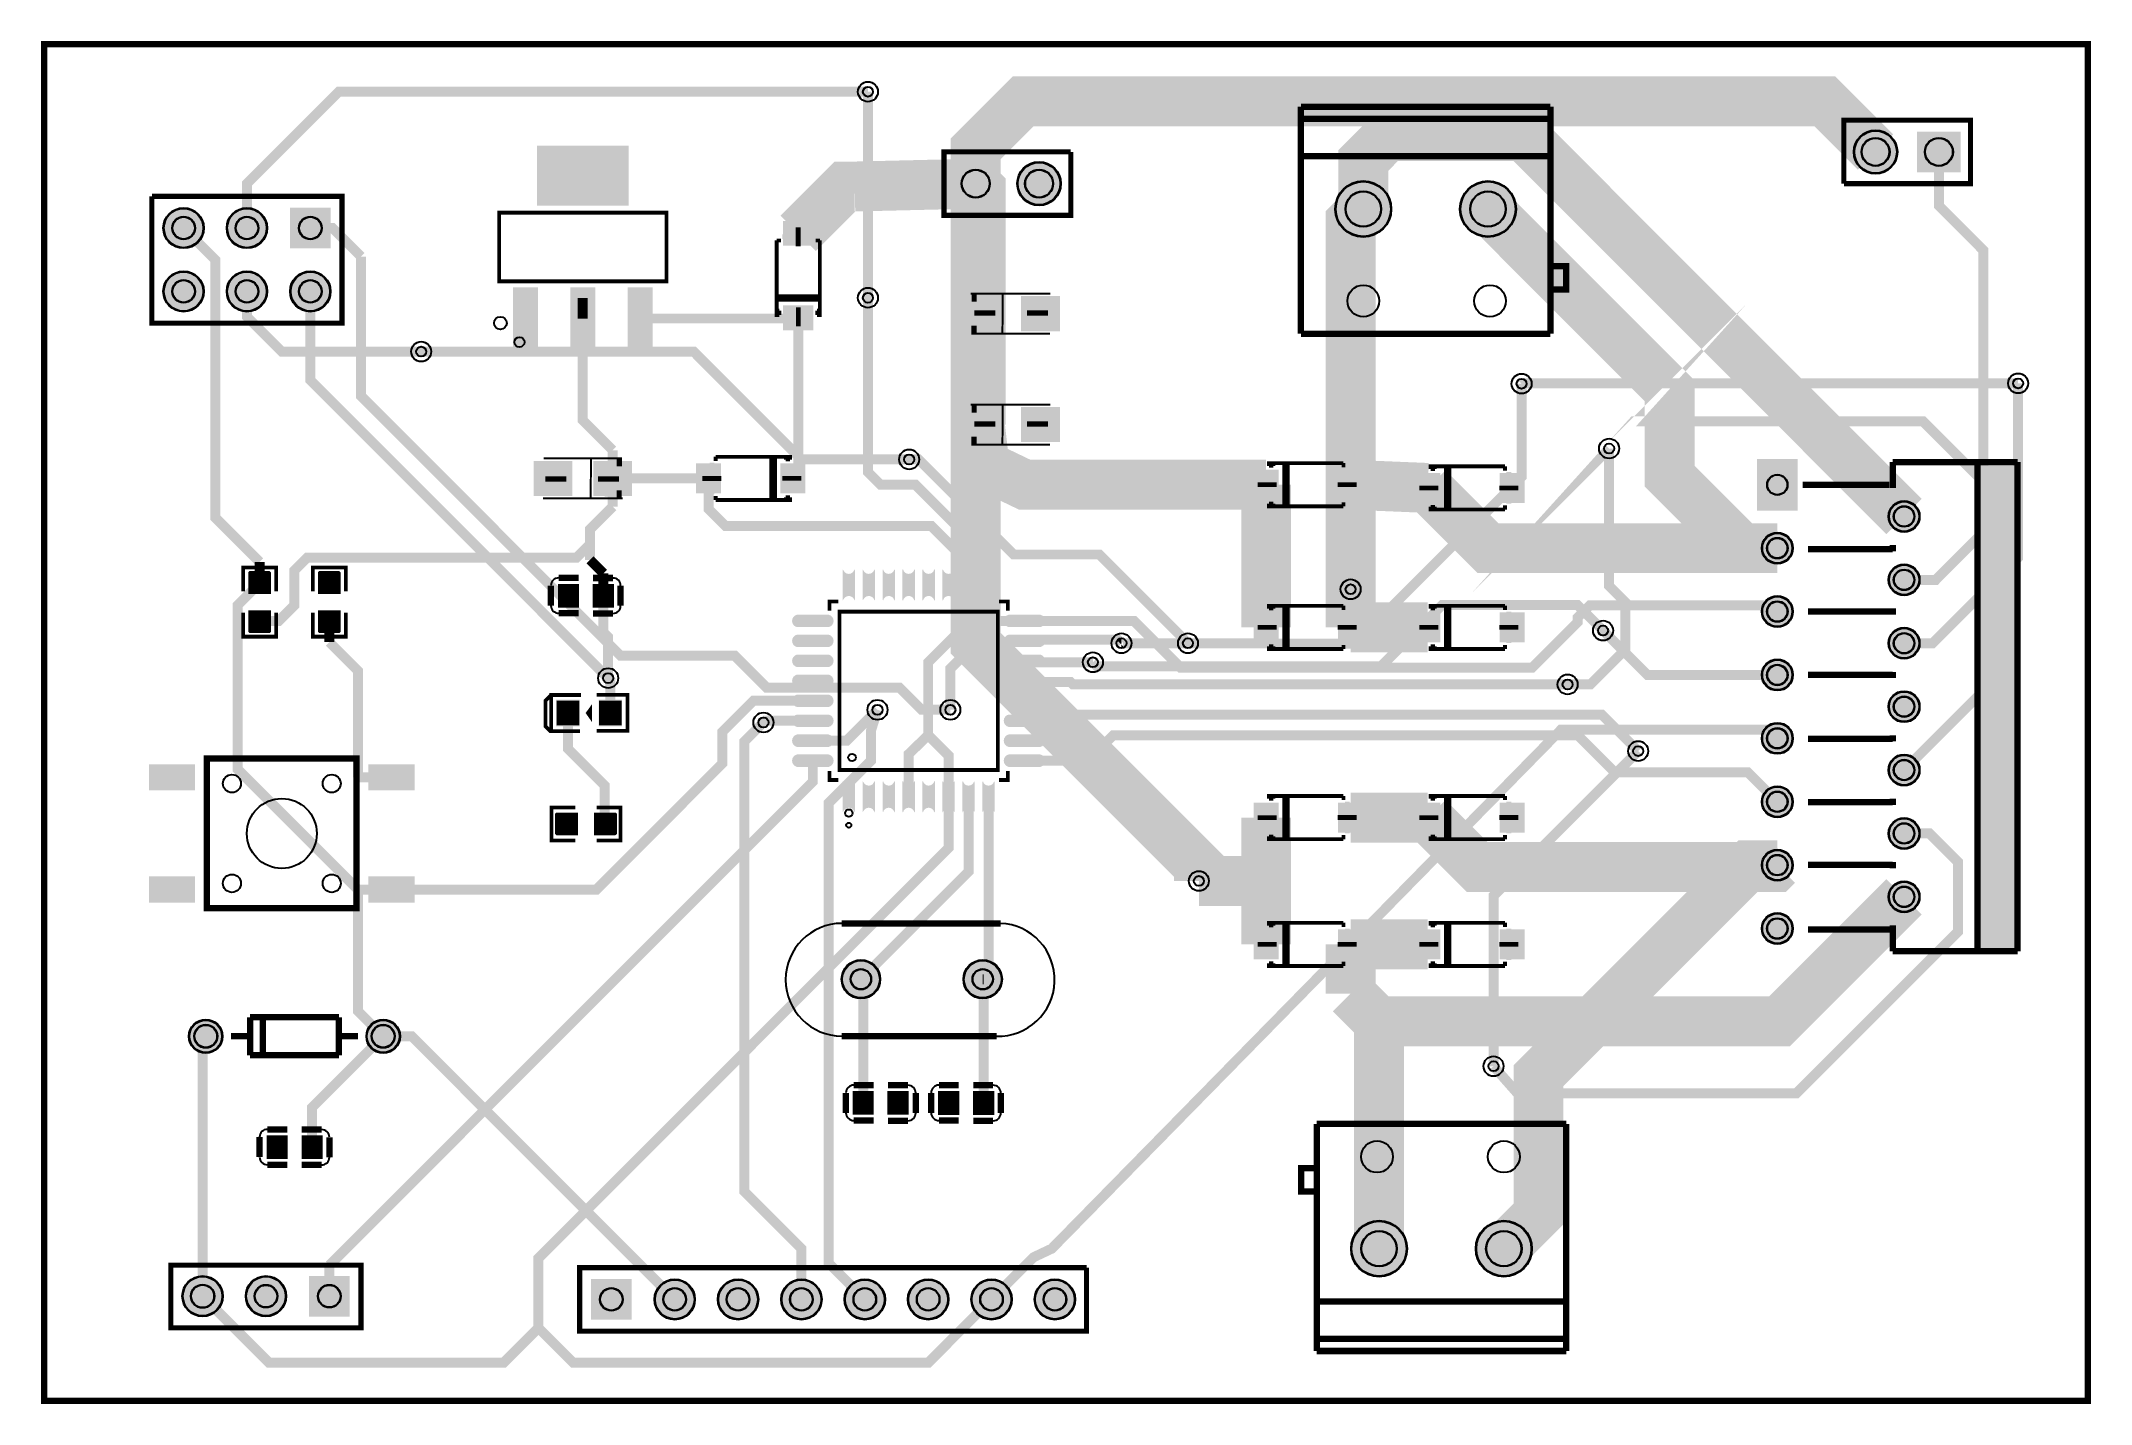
# Model space of a CAD drawing. Header units: millimetres. Extents: x 8 to 90.2, y 31.8 to 86.4.
import ezdxf

# ---------------------------------------------------------------- set-up
doc = ezdxf.new("R2010")
doc.units = ezdxf.units.MM
for name, color, linetype, true_color in [('BoardOutLine', 7, 'Continuous', 0xff00ff), ('BottomLayer', 7, 'Continuous', 0x0000ff), ('BottomSolderMaskLayer', 7, 'Continuous', 0xaa00ff), ('Document', 7, 'Continuous', 0xffffff), ('Hole', 7, 'Continuous', 0x222222), ('Multi-Layer', 7, 'Continuous', 0xc0c0c0), ('TopLayer', 7, 'Continuous', 0xff0000), ('TopPasteMaskLayer', 7, 'Continuous', 0x808080), ('TopSilkLayer', 7, 'Continuous', 0xffcc00), ('TopSolderMaskLayer', 7, 'Continuous', 0x800080)]:
    doc.layers.add(name, color=color, linetype=linetype, true_color=true_color)

msp = doc.modelspace()

# ---------------------------------------------------------------- hatches: boundary and pattern name
at = {"layer": 'BottomSolderMaskLayer'}
for points in [[(80.65876301752596, 81.91516383032763, 1), (82.40956311912615, 81.91516383032763, 1)], [(84.9495551196037, 81.10236220472439), (83.19875501800334, 81.10236220472439), (83.19875501800334, 82.72796545593087), (84.9495551196037, 82.72796545593087)], [(44.590703960914425, 81.4579629159258), (46.34150406251479, 81.4579629159258), (46.34150406251479, 79.83235966471932), (44.590703960914425, 79.83235966471932)], [(47.13069596139197, 80.64516129032256, 1), (48.88149606299218, 80.64516129032256, 1)], [(59.87485394970812, 79.62915925831851, 1), (62.125654051308324, 79.62915925831851, 1)], [(64.8748539497079, 79.62915925831851, 1), (67.12565405130809, 79.62915925831851, 1)], [(12.903225806451692, 78.86715773431547, 1), (14.528829057658195, 78.86715773431547, 1)], [(15.443230886461825, 78.86715773431547, 1), (17.068834137668325, 78.86715773431547, 1)], [(19.60883921767868, 78.05435610871223), (17.983235966471966, 78.05435610871223), (17.983235966471966, 79.67995935991871), (19.60883921767868, 79.67995935991871)], [(12.903225806451692, 76.32715265430534, 1), (14.528829057658195, 76.32715265430534, 1)], [(15.443230886461825, 76.32715265430534, 1), (17.068834137668325, 76.32715265430534, 1)], [(17.98323596647196, 76.32715265430534, 1), (19.608839217678458, 76.32715265430534, 1)], [(78.41747523495042, 69.61188722377437), (78.41747523495042, 67.54838709677415), (76.77683515367039, 67.54838709677415), (76.77683515367039, 69.61188722377437)], [(82.05176530353069, 67.3101346202692, 1), (83.30256540513088, 67.3101346202692, 1)], [(76.97175514351042, 66.04013208026413, 1), (78.22255524511061, 66.04013208026413, 1)], [(82.05176530353069, 64.77012954025906, 1), (83.30256540513088, 64.77012954025906, 1)], [(76.97175514351042, 63.500127000254, 1), (78.22255524511061, 63.500127000254, 1)], [(82.05176530353069, 62.23012446024893, 1), (83.30256540513088, 62.23012446024893, 1)], [(76.97175514351042, 60.960121920243864, 1), (78.22255524511061, 60.960121920243864, 1)], [(82.05176530353069, 59.6901193802388, 1), (83.30256540513088, 59.6901193802388, 1)], [(76.97175514351042, 58.42011684023362, 1), (78.22255524511061, 58.42011684023362, 1)], [(82.05176530353069, 57.15011430022855, 1), (83.30256540513088, 57.15011430022855, 1)], [(76.97175514351042, 55.880111760223485, 1), (78.22255524511061, 55.880111760223485, 1)], [(82.05176530353069, 54.61010922021842, 1), (83.30256540513088, 54.61010922021842, 1)], [(76.97175514351042, 53.34010668021335, 1), (78.22255524511061, 53.34010668021335, 1)], [(82.05176530353069, 52.07010414020829, 1), (83.30256540513088, 52.07010414020829, 1)], [(76.97175514351042, 50.80010160020322, 1), (78.22255524511061, 50.80010160020322, 1)], [(40.09175768351537, 48.768097536195, 1), (41.64255778511557, 48.768097536195, 1)], [(44.971615443230746, 48.768097536195, 1), (46.52241554483095, 48.768097536195, 1)], [(13.929387858775844, 46.48209296418588, 1), (15.28067056134125, 46.48209296418588, 1)], [(21.041402082804215, 46.48209296418588, 1), (22.39268478536962, 46.48209296418588, 1)], [(60.509855219710595, 37.97307594615188, 1), (62.7606553213108, 37.97307594615188, 1)], [(65.50985521971037, 37.97307594615188, 1), (67.76065532131057, 37.97307594615188, 1)], [(13.665227330454618, 36.068072136144224, 1), (15.29083058166112, 36.068072136144224, 1)], [(16.205232410464752, 36.068072136144224, 1), (17.83083566167125, 36.068072136144224, 1)], [(20.370840741681604, 35.255270510541095), (18.74523749047512, 35.255270510541095), (18.74523749047512, 36.880873761747466), (20.370840741681604, 36.880873761747466)], [(30.048260096519925, 36.7538735077469), (31.673863347726865, 36.7538735077469), (31.673863347726865, 35.12827025654053), (30.048260096519925, 35.12827025654053)], [(32.58826517653028, 35.941071882143774, 1), (34.21386842773678, 35.941071882143774, 1)], [(35.12827025654064, 35.941071882143774, 1), (36.75387350774714, 35.941071882143774, 1)], [(37.66827533655077, 35.941071882143774, 1), (39.29387858775727, 35.941071882143774, 1)], [(40.2082804165609, 35.941071882143774, 1), (41.8338836677674, 35.941071882143774, 1)], [(42.748285496571036, 35.941071882143774, 1), (44.373888747777535, 35.941071882143774, 1)], [(45.28829057658117, 35.941071882143774, 1), (46.91389382778767, 35.941071882143774, 1)], [(47.8282956565913, 35.941071882143774, 1), (49.4538989077978, 35.941071882143774, 1)]]:
    msp.add_hatch(color=256, dxfattribs=at).paths.add_polyline_path(points)
at = {"layer": 'Document'}
for points in [[(38.25628651257307, 78.8975615951232), (38.44587249174492, 78.8975615951232), (38.44587249174492, 78.13914147828291), (38.25628651257307, 78.13914147828291)], [(37.71907543815087, 78.61315722631446), (38.983083566167124, 78.61315722631446), (38.983083566167124, 78.42354584709165), (37.71907543815087, 78.42354584709165)], [(38.25928371856753, 74.93195326390651), (38.44886969773938, 74.93195326390651), (38.44886969773938, 75.69037338074668), (38.25928371856753, 75.69037338074668)], [(45.29972059944134, 76.25095250190498), (45.502921005842154, 76.25095250190498), (45.502921005842154, 75.92075184150372), (45.29972059944134, 75.92075184150372)], [(45.7823215646431, 76.1620523241046), (45.98552197104391, 76.1620523241046), (45.98552197104391, 74.76504953009908), (45.7823215646431, 74.76504953009908)], [(45.49972059944139, 74.62534925069849), (45.29652019304058, 74.62534925069849), (45.29652019304058, 74.95554991109975), (45.49972059944139, 74.95554991109975)], [(46.253136906273994, 75.56855473710937), (46.253136906273994, 75.35854711709419), (45.41313182626368, 75.35854711709419), (45.41313182626368, 75.56855473710937)], [(48.363728727457556, 75.56855473710937), (48.363728727457556, 75.35854711709419), (47.52372364744747, 75.35854711709419), (47.52372364744747, 75.56855473710937)], [(45.29972059944134, 71.80594361188719), (45.502921005842154, 71.80594361188719), (45.502921005842154, 71.47574295148593), (45.29972059944134, 71.47574295148593)], [(45.7823215646431, 71.7170434340868), (45.98552197104391, 71.7170434340868), (45.98552197104391, 70.32004064008129), (45.7823215646431, 70.32004064008129)], [(46.253136906273994, 71.12354584709158), (46.253136906273994, 70.9135382270764), (45.41313182626368, 70.9135382270764), (45.41313182626368, 71.12354584709158)], [(48.363728727457556, 71.12354584709158), (48.363728727457556, 70.9135382270764), (47.52372364744747, 70.9135382270764), (47.52372364744747, 71.12354584709158)], [(45.49972059944139, 70.1803403606807), (45.29652019304058, 70.1803403606807), (45.29652019304058, 70.51054102108196), (45.49972059944139, 70.51054102108196)], [(30.79883159766314, 68.11023622047242), (30.595631191262328, 68.11023622047242), (30.595631191262328, 69.50723901447805), (30.79883159766314, 69.50723901447805)], [(31.081432562865075, 69.64693929387852), (31.284632969265886, 69.64693929387852), (31.284632969265886, 69.31673863347726), (31.081432562865075, 69.31673863347726)], [(34.79806959613916, 68.1991363982728), (34.79806959613916, 69.46314452628906), (34.98768097536208, 69.46314452628906), (34.98768097536208, 68.1991363982728)], [(60.45212090424184, 69.21513843027685), (60.45212090424184, 67.9511303022606), (60.26250952501891, 67.9511303022606), (60.26250952501891, 69.21513843027685)], [(66.92913385826773, 69.08813817627629), (66.92913385826773, 67.82413004826003), (66.73952247904504, 67.82413004826003), (66.73952247904504, 69.08813817627629)], [(87.24917449834902, 69.3421386842773), (87.24917449834902, 49.91109982219962), (85.72517145034294, 49.91109982219962), (85.72517145034294, 69.3421386842773)], [(28.21742443484891, 68.70373380746764), (28.21742443484891, 68.91374142748282), (29.057429514858995, 68.91374142748282), (29.057429514858995, 68.70373380746764)], [(30.32801625603247, 68.70373380746764), (30.32801625603247, 68.91374142748282), (31.168021336042557, 68.91374142748282), (31.168021336042557, 68.70373380746764)], [(31.28143256286512, 68.02133604267215), (31.07823215646431, 68.02133604267215), (31.07823215646431, 68.3515367030734), (31.28143256286512, 68.3515367030734)], [(34.51366522733042, 68.73634747269489), (34.51366522733042, 68.92593345186685), (35.27208534417082, 68.92593345186685), (35.27208534417082, 68.73634747269489)], [(38.47927355854722, 68.73934467868935), (38.47927355854722, 68.92893065786132), (37.72085344170682, 68.92893065786132), (37.72085344170682, 68.73934467868935)], [(56.770916941833775, 68.6749301498603), (56.770916941833775, 68.48534417068834), (57.52933705867417, 68.48534417068834), (57.52933705867417, 68.6749301498603)], [(60.736525273050574, 68.67792735585476), (60.736525273050574, 68.4883413766828), (59.97810515621018, 68.4883413766828), (59.97810515621018, 68.67792735585476)], [(63.24792989585967, 68.54792989585974), (63.24792989585967, 68.35834391668777), (64.00635001270007, 68.35834391668777), (64.00635001270007, 68.54792989585974)], [(67.21353822707647, 68.5509271018542), (67.21353822707647, 68.36134112268223), (66.45511811023607, 68.36134112268223), (66.45511811023607, 68.5509271018542)], [(60.45212090424184, 63.500127000254), (60.45212090424184, 62.23611887223774), (60.26250952501891, 62.23611887223774), (60.26250952501891, 63.500127000254)], [(66.92913385826773, 63.500127000254), (66.92913385826773, 62.23611887223774), (66.73952247904504, 62.23611887223774), (66.73952247904504, 63.500127000254)], [(56.770916941833775, 62.95991871983745), (56.770916941833775, 62.77033274066548), (57.52933705867417, 62.77033274066548), (57.52933705867417, 62.95991871983745)], [(60.736525273050574, 62.96291592583191), (60.736525273050574, 62.77332994665994), (59.97810515621018, 62.77332994665994), (59.97810515621018, 62.96291592583191)], [(63.24792989585967, 62.95991871983745), (63.24792989585967, 62.77033274066548), (64.00635001270007, 62.77033274066548), (64.00635001270007, 62.95991871983745)], [(67.21353822707647, 62.96291592583191), (67.21353822707647, 62.77332994665994), (66.45511811023607, 62.77332994665994), (66.45511811023607, 62.96291592583191)], [(60.45212090424184, 55.880111760223485), (60.45212090424184, 54.61610363220723), (60.26250952501891, 54.61610363220723), (60.26250952501891, 55.880111760223485)], [(66.92913385826773, 55.880111760223485), (66.92913385826773, 54.61610363220723), (66.73952247904504, 54.61610363220723), (66.73952247904504, 55.880111760223485)], [(56.770916941833775, 55.339903479806935), (56.770916941833775, 55.15031750063497), (57.52933705867417, 55.15031750063497), (57.52933705867417, 55.339903479806935)], [(60.736525273050574, 55.342900685801396), (60.736525273050574, 55.15331470662943), (59.97810515621018, 55.15331470662943), (59.97810515621018, 55.342900685801396)], [(63.24792989585967, 55.339903479806935), (63.24792989585967, 55.15031750063497), (64.00635001270007, 55.15031750063497), (64.00635001270007, 55.339903479806935)], [(67.21353822707647, 55.342900685801396), (67.21353822707647, 55.15331470662943), (66.45511811023607, 55.15331470662943), (66.45511811023607, 55.342900685801396)], [(56.770916941833775, 50.25989331978667), (56.770916941833775, 50.070307340614704), (57.52933705867417, 50.070307340614704), (57.52933705867417, 50.25989331978667)], [(60.736525273050574, 50.26289052578113), (60.736525273050574, 50.073304546609165), (59.97810515621018, 50.073304546609165), (59.97810515621018, 50.26289052578113)], [(60.45212090424184, 50.80010160020322), (60.45212090424184, 49.53609347218696), (60.26250952501891, 49.53609347218696), (60.26250952501891, 50.80010160020322)], [(63.24792989585967, 50.25989331978667), (63.24792989585967, 50.070307340614704), (64.00635001270007, 50.070307340614704), (64.00635001270007, 50.25989331978667)], [(67.21353822707647, 50.26289052578113), (67.21353822707647, 50.073304546609165), (66.45511811023607, 50.073304546609165), (66.45511811023607, 50.26289052578113)], [(66.92913385826773, 50.80010160020322), (66.92913385826773, 49.53609347218696), (66.73952247904504, 49.53609347218696), (66.73952247904504, 50.80010160020322)]]:
    msp.add_hatch(color=256, dxfattribs=at).paths.add_polyline_path(points)
at = {"layer": 'Multi-Layer'}
for points in [[(80.68416306832606, 81.91516383032763, 1), (82.38416306832605, 81.91516383032763, 1)], [(84.92415544831101, 81.12776225552454), (83.22415544831097, 81.12776225552454), (83.22415544831097, 82.70256540513083), (84.92415544831101, 82.70256540513083)], [(44.616103632207114, 81.43256286512565), (46.31610363220716, 81.43256286512565), (46.31610363220716, 79.85775971551948), (44.616103632207114, 79.85775971551948)], [(47.15609601219207, 80.64516129032256, 1), (48.856096012192076, 80.64516129032256, 1)], [(59.90025400050822, 79.62915925831851, 1), (62.10025400050822, 79.62915925831851, 1)], [(64.900254000508, 79.62915925831851, 1), (67.10025400050799, 79.62915925831851, 1)], [(12.928625857251793, 78.86715773431547, 1), (14.503429006858093, 78.86715773431547, 1)], [(15.468630937261926, 78.86715773431547, 1), (17.043434086868224, 78.86715773431547, 1)], [(19.583439166878406, 78.07975615951227), (18.00863601727201, 78.07975615951227), (18.00863601727201, 79.65455930911855), (19.583439166878406, 79.65455930911855)], [(12.928625857251793, 76.32715265430534, 1), (14.503429006858093, 76.32715265430534, 1)], [(15.468630937261926, 76.32715265430534, 1), (17.043434086868224, 76.32715265430534, 1)], [(18.00863601727206, 76.32715265430534, 1), (19.583439166878357, 76.32715265430534, 1)], [(78.39715519431024, 69.58013716027426), (78.39715519431024, 67.58013716027438), (76.79715519431056, 67.58013716027438), (76.79715519431056, 69.58013716027426)], [(82.07716535433079, 67.3101346202692, 1), (83.27716535433078, 67.3101346202692, 1)], [(76.99715519431052, 66.04013208026413, 1), (78.19715519431051, 66.04013208026413, 1)], [(82.07716535433079, 64.77012954025906, 1), (83.27716535433078, 64.77012954025906, 1)], [(76.99715519431052, 63.500127000254, 1), (78.19715519431051, 63.500127000254, 1)], [(82.07716535433079, 62.23012446024893, 1), (83.27716535433078, 62.23012446024893, 1)], [(76.99715519431052, 60.960121920243864, 1), (78.19715519431051, 60.960121920243864, 1)], [(82.07716535433079, 59.6901193802388, 1), (83.27716535433078, 59.6901193802388, 1)], [(76.99715519431052, 58.42011684023362, 1), (78.19715519431051, 58.42011684023362, 1)], [(82.07716535433079, 57.15011430022855, 1), (83.27716535433078, 57.15011430022855, 1)], [(76.99715519431052, 55.880111760223485, 1), (78.19715519431051, 55.880111760223485, 1)], [(82.07716535433079, 54.61010922021842, 1), (83.27716535433078, 54.61010922021842, 1)], [(76.99715519431052, 53.34010668021335, 1), (78.19715519431051, 53.34010668021335, 1)], [(82.07716535433079, 52.07010414020829, 1), (83.27716535433078, 52.07010414020829, 1)], [(76.99715519431052, 50.80010160020322, 1), (78.19715519431051, 50.80010160020322, 1)], [(40.11715773431547, 48.768097536195, 1), (41.61715773431547, 48.768097536195, 1)], [(44.99701549403085, 48.768097536195, 1), (46.49701549403085, 48.768097536195, 1)], [(13.954787909575945, 46.48209296418588, 1), (15.255270510541148, 46.48209296418588, 1)], [(21.066802133604316, 46.48209296418588, 1), (22.36728473456952, 46.48209296418588, 1)], [(60.535255270510696, 37.97307594615188, 1), (62.7352552705107, 37.97307594615188, 1)], [(65.53525527051048, 37.97307594615188, 1), (67.73525527051046, 37.97307594615188, 1)], [(13.69062738125472, 36.068072136144224, 1), (15.26543053086102, 36.068072136144224, 1)], [(16.230632461264854, 36.068072136144224, 1), (17.80543561087115, 36.068072136144224, 1)], [(20.34544069088156, 35.28067056134114), (18.770637541275164, 35.28067056134114), (18.770637541275164, 36.85547371094742), (20.34544069088156, 36.85547371094742)], [(30.073660147320197, 36.72847345694686), (31.648463296926593, 36.72847345694686), (31.648463296926593, 35.153670307340576), (30.073660147320197, 35.153670307340576)], [(32.61366522733038, 35.941071882143774, 1), (34.188468376936676, 35.941071882143774, 1)], [(35.15367030734074, 35.941071882143774, 1), (36.728473456947036, 35.941071882143774, 1)], [(37.69367538735087, 35.941071882143774, 1), (39.26847853695717, 35.941071882143774, 1)], [(40.233680467361005, 35.941071882143774, 1), (41.8084836169673, 35.941071882143774, 1)], [(42.77368554737114, 35.941071882143774, 1), (44.348488696977434, 35.941071882143774, 1)], [(45.31369062738127, 35.941071882143774, 1), (46.888493776987566, 35.941071882143774, 1)], [(47.8536957073914, 35.941071882143774, 1), (49.4284988569977, 35.941071882143774, 1)]]:
    msp.add_hatch(color=256, dxfattribs=at).paths.add_polyline_path(points)
at = {"layer": 'TopLayer'}
for points in [[(27.918084836169555, 79.78516637033272), (27.918084836169555, 82.15118110236222), (31.51808483616969, 82.15118110236222), (31.51808483616969, 79.78516637033272)], [(37.77907035814087, 78.17955295910588), (37.77907035814087, 79.12956565913134), (38.92908305816604, 79.12956565913134), (38.92908305816604, 78.17955295910588)], [(26.92811785623553, 74.0589789179578), (26.92811785623553, 76.4249936499873), (27.90810261620527, 76.4249936499873), (27.90810261620527, 74.0589789179578)], [(29.228092456184868, 74.0589789179578), (29.228092456184868, 76.4249936499873), (30.20807721615438, 76.4249936499873), (30.20807721615438, 74.0589789179578)], [(31.528067056134205, 74.0589789179578), (31.528067056134205, 76.4249936499873), (32.508051816103716, 76.4249936499873), (32.508051816103716, 74.0589789179578)], [(37.77907035814087, 74.79474218948428), (37.77907035814087, 75.74475488950975), (38.92908305816604, 75.74475488950975), (38.92908305816604, 74.79474218948428)], [(44.91308102616199, 76.11760223520446), (46.413106426212835, 76.11760223520446), (46.413106426212835, 74.75869951739901), (44.91308102616199, 74.75869951739901)], [(47.31308102616208, 76.11760223520446), (48.81308102616208, 76.11760223520446), (48.81308102616208, 74.75869951739901), (47.31308102616208, 74.75869951739901)], [(44.91308102616199, 71.67259334518667), (46.413106426212835, 71.67259334518667), (46.413106426212835, 70.31369062738122), (44.91308102616199, 70.31369062738122)], [(47.31308102616208, 71.67259334518667), (48.81308102616208, 71.67259334518667), (48.81308102616208, 70.31369062738122), (47.31308102616208, 70.31369062738122)], [(29.268072136144383, 68.15468630937255), (27.768072136144383, 68.15468630937255), (27.768072136144383, 69.51358902717811), (29.268072136144383, 69.51358902717811)], [(31.668072136144247, 68.15468630937255), (30.1680467360934, 68.15468630937255), (30.1680467360934, 69.51358902717811), (31.668072136144247, 69.51358902717811)], [(35.23167386334762, 68.25913131826258), (34.2816611633225, 68.25913131826258), (34.2816611633225, 69.40914401828809), (35.23167386334762, 69.40914401828809)], [(38.616484632969104, 68.25913131826258), (37.66647193294398, 68.25913131826258), (37.66647193294398, 69.40914401828809), (38.616484632969104, 69.40914401828809)], [(56.63370586741189, 69.15514351028708), (57.58371856743702, 69.15514351028708), (57.58371856743702, 68.00513081026156), (56.63370586741189, 68.00513081026156)], [(60.01851663703337, 69.15514351028708), (60.9685293370585, 69.15514351028708), (60.9685293370585, 68.00513081026156), (60.01851663703337, 68.00513081026156)], [(63.110718821437786, 69.02814325628651), (64.06073152146291, 69.02814325628651), (64.06073152146291, 67.878130556261), (63.110718821437786, 67.878130556261)], [(66.49552959105927, 69.02814325628651), (67.44554229108462, 69.02814325628651), (67.44554229108462, 67.878130556261), (66.49552959105927, 67.878130556261)], [(16.332029464058905, 64.2311404622809), (17.1960375920753, 64.2311404622809), (17.1960375920753, 65.03761747523492), (16.332029464058905, 65.03761747523492)], [(19.99004318008633, 64.2311404622809), (19.126035052070165, 64.2311404622809), (19.126035052070165, 65.03761747523492), (19.99004318008633, 65.03761747523492)], [(40.60398780797547, 65.18517907035812, -0.7853981633974483), (40.15598171196328, 65.18517907035812), (40.15598171196328, 63.949187198374375, -0.7853981633974483), (40.60398780797547, 63.949187198374375)], [(41.404089408178805, 65.18517907035812, -0.7853981633974483), (40.95608331216661, 65.18517907035812), (40.95608331216661, 63.949187198374375, -0.7853981633974483), (41.404089408178805, 63.949187198374375)], [(42.20419100838191, 65.18517907035812, -0.7853981633974483), (41.75618491236972, 65.18517907035812), (41.75618491236972, 63.949187198374375, -0.7853981633974483), (42.20419100838191, 63.949187198374375)], [(43.00403860807725, 65.18517907035812, -0.7853981633974483), (42.55603251206506, 65.18517907035812), (42.55603251206506, 63.949187198374375, -0.7853981633974483), (43.00403860807725, 63.949187198374375)], [(43.80414020828036, 65.18517907035812, -0.7853981633974483), (43.356134112268165, 65.18517907035812), (43.356134112268165, 63.949187198374375, -0.7853981633974483), (43.80414020828036, 63.949187198374375)], [(44.6039878079757, 65.18517907035812, -0.7853981633974483), (44.155981711963506, 65.18517907035812), (44.155981711963506, 63.949187198374375, -0.7853981633974483), (44.6039878079757, 63.949187198374375)], [(45.404089408178805, 65.18517907035812, -0.7853981633974483), (44.95608331216661, 65.18517907035812), (44.95608331216661, 63.949187198374375, -0.7853981633974483), (45.404089408178805, 63.949187198374375)], [(46.20419100838214, 65.18517907035812, -0.7853981633974483), (45.756184912369946, 65.18517907035812), (45.756184912369946, 63.949187198374375, -0.7853981633974483), (46.20419100838214, 63.949187198374375)], [(28.745059690119206, 64.58514097028183), (29.545059690119388, 64.58514097028183), (29.545059690119388, 63.68511557023123), (28.745059690119206, 63.68511557023123)], [(30.145059690119297, 64.58514097028183), (30.94505969011948, 64.58514097028183), (30.94505969011948, 63.68511557023123), (30.145059690119297, 63.68511557023123)], [(16.332029464058905, 63.531115062230015), (17.1960375920753, 63.531115062230015), (17.1960375920753, 62.72463804927611), (16.332029464058905, 62.72463804927611)], [(19.99004318008633, 63.531115062230015), (19.126035052070165, 63.531115062230015), (19.126035052070165, 62.72463804927611), (19.99004318008633, 62.72463804927611)], [(38.32002794005598, 62.9012192024384, -0.7853981633974483), (38.32002794005598, 63.34922529845059), (39.556019812039494, 63.34922529845059, -0.7853981633974483), (39.556019812039494, 62.9012192024384)], [(46.80415290830592, 62.9012192024384, -0.7853981633974483), (46.80415290830592, 63.34922529845059), (48.04014478028944, 63.34922529845059, -0.7853981633974483), (48.04014478028944, 62.9012192024384)], [(56.63370586741189, 63.44013208026422), (57.58371856743702, 63.44013208026422), (57.58371856743702, 62.29011938023871), (56.63370586741189, 62.29011938023871)], [(60.01851663703337, 63.44013208026422), (60.9685293370585, 63.44013208026422), (60.9685293370585, 62.29011938023871), (60.01851663703337, 62.29011938023871)], [(63.110718821437786, 63.44013208026422), (64.06073152146291, 63.44013208026422), (64.06073152146291, 62.29011938023871), (63.110718821437786, 62.29011938023871)], [(66.49552959105927, 63.44013208026422), (67.44554229108462, 63.44013208026422), (67.44554229108462, 62.29011938023871), (66.49552959105927, 62.29011938023871)], [(38.32002794005598, 62.10111760223518, -0.7853981633974483), (38.32002794005598, 62.54912369824737), (39.556019812039494, 62.54912369824737, -0.7853981633974483), (39.556019812039494, 62.10111760223518)], [(46.80415290830592, 62.10111760223518, -0.7853981633974483), (46.80415290830592, 62.54912369824737), (48.04014478028944, 62.54912369824737, -0.7853981633974483), (48.04014478028944, 62.10111760223518)], [(38.32002794005598, 61.30101600203207, -0.7853981633974483), (38.32002794005598, 61.749022098044264), (39.556019812039494, 61.749022098044264, -0.7853981633974483), (39.556019812039494, 61.30101600203207)], [(46.80415290830592, 61.30101600203207, -0.7853981633974483), (46.80415290830592, 61.749022098044264), (48.04014478028944, 61.749022098044264, -0.7853981633974483), (48.04014478028944, 61.30101600203207)], [(38.32002794005598, 60.50116840233673, -0.7853981633974483), (38.32002794005598, 60.949174498348924), (39.556019812039494, 60.949174498348924, -0.7853981633974483), (39.556019812039494, 60.50116840233673)], [(46.80415290830592, 60.50116840233673, -0.7853981633974483), (46.80415290830592, 60.949174498348924), (48.04014478028944, 60.949174498348924, -0.7853981633974483), (48.04014478028944, 60.50116840233673)], [(38.32002794005598, 59.701066802133624, -0.7853981633974483), (38.32002794005598, 60.14907289814582), (39.556019812039494, 60.14907289814582, -0.7853981633974483), (39.556019812039494, 59.701066802133624)], [(46.80415290830592, 59.701066802133624, -0.7853981633974483), (46.80415290830592, 60.14907289814582), (48.04014478028944, 60.14907289814582, -0.7853981633974483), (48.04014478028944, 59.701066802133624)], [(28.67218694437406, 58.936118872237785), (28.67218694437406, 59.93611887223767), (29.572110744221618, 59.93611887223767), (29.572110744221618, 58.936118872237785)], [(30.372186944374107, 58.936118872237785), (30.372186944374107, 59.93611887223767), (31.272110744221436, 59.93611887223767), (31.272110744221436, 58.936118872237785)], [(38.32002794005598, 58.9012192024384, -0.7853981633974483), (38.32002794005598, 59.34922529845059), (39.556019812039494, 59.34922529845059, -0.7853981633974483), (39.556019812039494, 58.9012192024384)], [(46.80415290830592, 58.9012192024384, -0.7853981633974483), (46.80415290830592, 59.34922529845059), (48.04014478028944, 59.34922529845059, -0.7853981633974483), (48.04014478028944, 58.9012192024384)], [(38.32002794005598, 58.10111760223529, -0.7853981633974483), (38.32002794005598, 58.549123698247485), (39.556019812039494, 58.549123698247485, -0.7853981633974483), (39.556019812039494, 58.10111760223529)], [(46.80415290830592, 58.10111760223529, -0.7853981633974483), (46.80415290830592, 58.549123698247485), (48.04014478028944, 58.549123698247485, -0.7853981633974483), (48.04014478028944, 58.10111760223529)], [(38.32002794005598, 57.30101600203196, -0.7853981633974483), (38.32002794005598, 57.74902209804415), (39.556019812039494, 57.74902209804415, -0.7853981633974483), (39.556019812039494, 57.30101600203196)], [(46.80415290830592, 57.30101600203196, -0.7853981633974483), (46.80415290830592, 57.74902209804415), (48.04014478028944, 57.74902209804415, -0.7853981633974483), (48.04014478028944, 57.30101600203196)], [(14.153035306070706, 56.36012192024384), (12.353035306070524, 56.36012192024384), (12.353035306070524, 57.36012192024373), (14.153035306070706, 57.36012192024373)], [(22.95303530607066, 56.36012192024384), (21.15303530607048, 56.36012192024384), (21.15303530607048, 57.36012192024373), (22.95303530607066, 57.36012192024373)], [(40.60398780797547, 56.70105410210817, -0.7853981633974483), (40.15598171196328, 56.70105410210817), (40.15598171196328, 55.46506223012443, -0.7853981633974483), (40.60398780797547, 55.46506223012443)], [(41.404089408178805, 56.70105410210817, -0.7853981633974483), (40.95608331216661, 56.70105410210817), (40.95608331216661, 55.46506223012443, -0.7853981633974483), (41.404089408178805, 55.46506223012443)], [(42.20419100838191, 56.70105410210817, -0.7853981633974483), (41.75618491236972, 56.70105410210817), (41.75618491236972, 55.46506223012443, -0.7853981633974483), (42.20419100838191, 55.46506223012443)], [(43.00403860807725, 56.70105410210817, -0.7853981633974483), (42.55603251206506, 56.70105410210817), (42.55603251206506, 55.46506223012443, -0.7853981633974483), (43.00403860807725, 55.46506223012443)], [(43.80414020828036, 56.70105410210817, -0.7853981633974483), (43.356134112268165, 56.70105410210817), (43.356134112268165, 55.46506223012443, -0.7853981633974483), (43.80414020828036, 55.46506223012443)], [(44.6039878079757, 56.70105410210817, -0.7853981633974483), (44.155981711963506, 56.70105410210817), (44.155981711963506, 55.46506223012443, -0.7853981633974483), (44.6039878079757, 55.46506223012443)], [(45.404089408178805, 56.70105410210817, -0.7853981633974483), (44.95608331216661, 56.70105410210817), (44.95608331216661, 55.46506223012443, -0.7853981633974483), (45.404089408178805, 55.46506223012443)], [(46.20419100838214, 56.70105410210817, -0.7853981633974483), (45.756184912369946, 56.70105410210817), (45.756184912369946, 55.46506223012443, -0.7853981633974483), (46.20419100838214, 55.46506223012443)], [(29.495046990094124, 55.42311404622808), (29.495046990094124, 54.5591059182118), (28.688569977139878, 54.5591059182118), (28.688569977139878, 55.42311404622808)], [(30.195072390144787, 55.42311404622808), (30.195072390144787, 54.5591059182118), (31.001549403098807, 54.5591059182118), (31.001549403098807, 55.42311404622808)], [(56.63370586741189, 55.82011684023371), (57.58371856743702, 55.82011684023371), (57.58371856743702, 54.670104140208196), (56.63370586741189, 54.670104140208196)], [(60.01851663703337, 55.82011684023371), (60.9685293370585, 55.82011684023371), (60.9685293370585, 54.670104140208196), (60.01851663703337, 54.670104140208196)], [(63.110718821437786, 55.82011684023371), (64.06073152146291, 55.82011684023371), (64.06073152146291, 54.670104140208196), (63.110718821437786, 54.670104140208196)], [(66.49552959105927, 55.82011684023371), (67.44554229108462, 55.82011684023371), (67.44554229108462, 54.670104140208196), (66.49552959105927, 54.670104140208196)], [(14.153035306070706, 51.86009652019311), (12.353035306070524, 51.86009652019311), (12.353035306070524, 52.860096520193), (14.153035306070706, 52.860096520193)], [(22.95303530607066, 51.86009652019311), (21.15303530607048, 51.86009652019311), (21.15303530607048, 52.860096520193), (22.95303530607066, 52.860096520193)], [(56.63370586741189, 50.74010668021333), (57.58371856743702, 50.74010668021333), (57.58371856743702, 49.59009398018793), (56.63370586741189, 49.59009398018793)], [(60.01851663703337, 50.74010668021333), (60.9685293370585, 50.74010668021333), (60.9685293370585, 49.59009398018793), (60.01851663703337, 49.59009398018793)], [(63.110718821437786, 50.74010668021333), (64.06073152146291, 50.74010668021333), (64.06073152146291, 49.59009398018793), (63.110718821437786, 49.59009398018793)], [(66.49552959105927, 50.74010668021333), (67.44554229108462, 50.74010668021333), (67.44554229108462, 49.59009398018793), (66.49552959105927, 49.59009398018793)], [(41.356083312166675, 43.365074930149945), (40.55608331216649, 43.365074930149945), (40.55608331216649, 44.26510033020054), (41.356083312166675, 44.26510033020054)], [(42.756083312166766, 43.365074930149945), (41.956083312166584, 43.365074930149945), (41.956083312166584, 44.26510033020054), (42.756083312166766, 44.26510033020054)], [(43.98509017018023, 44.2597155194311), (44.78509017018041, 44.2597155194311), (44.78509017018041, 43.359690119380275), (43.98509017018023, 43.359690119380275)], [(45.38509017018032, 44.2597155194311), (46.1850901701805, 44.2597155194311), (46.1850901701805, 43.359690119380275), (45.38509017018032, 43.359690119380275)], [(17.068808737617474, 42.487096774193446), (17.868808737617428, 42.487096774193446), (17.868808737617428, 41.58707137414274), (17.068808737617474, 41.58707137414274)], [(18.468808737617564, 42.487096774193446), (19.26880873761752, 42.487096774193446), (19.26880873761752, 41.58707137414274), (18.468808737617564, 41.58707137414274)]]:
    msp.add_hatch(color=256, dxfattribs=at).paths.add_polyline_path(points)
at = {"layer": 'TopPasteMaskLayer'}
for points in [[(27.918084836169555, 79.78516637033272), (27.918084836169555, 82.15118110236222), (31.51808483616969, 82.15118110236222), (31.51808483616969, 79.78516637033272)], [(37.77907035814087, 78.17955295910588), (37.77907035814087, 79.12956565913134), (38.92908305816604, 79.12956565913134), (38.92908305816604, 78.17955295910588)], [(26.92811785623553, 74.0589789179578), (26.92811785623553, 76.4249936499873), (27.90810261620527, 76.4249936499873), (27.90810261620527, 74.0589789179578)], [(29.228092456184868, 74.0589789179578), (29.228092456184868, 76.4249936499873), (30.20807721615438, 76.4249936499873), (30.20807721615438, 74.0589789179578)], [(31.528067056134205, 74.0589789179578), (31.528067056134205, 76.4249936499873), (32.508051816103716, 76.4249936499873), (32.508051816103716, 74.0589789179578)], [(37.77907035814087, 74.79474218948428), (37.77907035814087, 75.74475488950975), (38.92908305816604, 75.74475488950975), (38.92908305816604, 74.79474218948428)], [(44.91308102616199, 76.11760223520446), (46.413106426212835, 76.11760223520446), (46.413106426212835, 74.75869951739901), (44.91308102616199, 74.75869951739901)], [(47.31308102616208, 76.11760223520446), (48.81308102616208, 76.11760223520446), (48.81308102616208, 74.75869951739901), (47.31308102616208, 74.75869951739901)], [(44.91308102616199, 71.67259334518667), (46.413106426212835, 71.67259334518667), (46.413106426212835, 70.31369062738122), (44.91308102616199, 70.31369062738122)], [(47.31308102616208, 71.67259334518667), (48.81308102616208, 71.67259334518667), (48.81308102616208, 70.31369062738122), (47.31308102616208, 70.31369062738122)], [(29.268072136144383, 68.15468630937255), (27.768072136144383, 68.15468630937255), (27.768072136144383, 69.51358902717811), (29.268072136144383, 69.51358902717811)], [(31.668072136144247, 68.15468630937255), (30.1680467360934, 68.15468630937255), (30.1680467360934, 69.51358902717811), (31.668072136144247, 69.51358902717811)], [(35.23167386334762, 68.25913131826258), (34.2816611633225, 68.25913131826258), (34.2816611633225, 69.40914401828809), (35.23167386334762, 69.40914401828809)], [(38.616484632969104, 68.25913131826258), (37.66647193294398, 68.25913131826258), (37.66647193294398, 69.40914401828809), (38.616484632969104, 69.40914401828809)], [(56.63370586741189, 69.15514351028708), (57.58371856743702, 69.15514351028708), (57.58371856743702, 68.00513081026156), (56.63370586741189, 68.00513081026156)], [(60.01851663703337, 69.15514351028708), (60.9685293370585, 69.15514351028708), (60.9685293370585, 68.00513081026156), (60.01851663703337, 68.00513081026156)], [(63.110718821437786, 69.02814325628651), (64.06073152146291, 69.02814325628651), (64.06073152146291, 67.878130556261), (63.110718821437786, 67.878130556261)], [(66.49552959105927, 69.02814325628651), (67.44554229108462, 69.02814325628651), (67.44554229108462, 67.878130556261), (66.49552959105927, 67.878130556261)], [(17.16400812801635, 64.23611887223763), (16.936042672085478, 64.23611887223763), (16.936042672085478, 64.61610363220723), (16.60604521209052, 64.61610363220723), (16.60604521209052, 64.23611887223763), (16.364008128016167, 64.23611887223763), (16.31402082804175, 64.28610617221227), (16.31402082804175, 65.0760985521971), (16.364008128016167, 65.12611125222247), (17.16400812801635, 65.12611125222247), (17.214020828041612, 65.0760985521971), (17.214020828041612, 64.28610617221227)], [(19.108051816103625, 65.07614935229867), (19.108051816103625, 64.2761493522986), (19.158064516129116, 64.22613665227323), (19.386029972059987, 64.22613665227323), (19.386029972059987, 64.59613919227843), (19.716027432054943, 64.59613919227843), (19.716027432054943, 64.22613665227323), (19.958064516128843, 64.22613665227323), (20.008051816103716, 64.2761493522986), (20.008051816103716, 65.07614935229867), (19.958064516128843, 65.12613665227332), (19.158064516129116, 65.12613665227332)], [(40.60398780797547, 65.18517907035812, -0.7853981633974483), (40.15598171196328, 65.18517907035812), (40.15598171196328, 63.949187198374375, -0.7853981633974483), (40.60398780797547, 63.949187198374375)], [(41.404089408178805, 65.18517907035812, -0.7853981633974483), (40.95608331216661, 65.18517907035812), (40.95608331216661, 63.949187198374375, -0.7853981633974483), (41.404089408178805, 63.949187198374375)], [(42.20419100838191, 65.18517907035812, -0.7853981633974483), (41.75618491236972, 65.18517907035812), (41.75618491236972, 63.949187198374375, -0.7853981633974483), (42.20419100838191, 63.949187198374375)], [(43.00403860807725, 65.18517907035812, -0.7853981633974483), (42.55603251206506, 65.18517907035812), (42.55603251206506, 63.949187198374375, -0.7853981633974483), (43.00403860807725, 63.949187198374375)], [(43.80414020828036, 65.18517907035812, -0.7853981633974483), (43.356134112268165, 65.18517907035812), (43.356134112268165, 63.949187198374375, -0.7853981633974483), (43.80414020828036, 63.949187198374375)], [(44.6039878079757, 65.18517907035812, -0.7853981633974483), (44.155981711963506, 65.18517907035812), (44.155981711963506, 63.949187198374375, -0.7853981633974483), (44.6039878079757, 63.949187198374375)], [(45.404089408178805, 65.18517907035812, -0.7853981633974483), (44.95608331216661, 65.18517907035812), (44.95608331216661, 63.949187198374375, -0.7853981633974483), (45.404089408178805, 63.949187198374375)], [(46.20419100838214, 65.18517907035812, -0.7853981633974483), (45.756184912369946, 65.18517907035812), (45.756184912369946, 63.949187198374375, -0.7853981633974483), (46.20419100838214, 63.949187198374375)], [(28.745059690119206, 64.58514097028183), (29.545059690119388, 64.58514097028183), (29.545059690119388, 63.68511557023123), (28.745059690119206, 63.68511557023123)], [(30.145059690119297, 64.58514097028183), (30.94505969011948, 64.58514097028183), (30.94505969011948, 63.68511557023123), (30.145059690119297, 63.68511557023123)], [(17.214020828041612, 62.68610617221236), (17.214020828041612, 63.48610617221243), (17.16400812801635, 63.53611887223781), (16.936042672085478, 63.53611887223781), (16.936042672085478, 63.166116332232605), (16.60604521209052, 63.166116332232605), (16.60604521209052, 63.53611887223781), (16.364008128016167, 63.53611887223781), (16.31402082804175, 63.48610617221243), (16.31402082804175, 62.68610617221236), (16.364008128016167, 62.63611887223772), (17.16400812801635, 62.63611887223772)], [(19.158064516129116, 63.526136652273294), (19.386029972059987, 63.526136652273294), (19.386029972059987, 63.146151892303806), (19.716027432054943, 63.146151892303806), (19.716027432054943, 63.526136652273294), (19.958064516128843, 63.526136652273294), (20.008051816103716, 63.47614935229865), (20.008051816103716, 62.68615697231394), (19.958064516128843, 62.63614427228856), (19.158064516129116, 62.63614427228856), (19.108051816103625, 62.68615697231394), (19.108051816103625, 63.47614935229865)], [(38.32002794005598, 62.9012192024384, -0.7853981633974483), (38.32002794005598, 63.34922529845059), (39.556019812039494, 63.34922529845059, -0.7853981633974483), (39.556019812039494, 62.9012192024384)], [(46.80415290830592, 62.9012192024384, -0.7853981633974483), (46.80415290830592, 63.34922529845059), (48.04014478028944, 63.34922529845059, -0.7853981633974483), (48.04014478028944, 62.9012192024384)], [(56.63370586741189, 63.44013208026422), (57.58371856743702, 63.44013208026422), (57.58371856743702, 62.29011938023871), (56.63370586741189, 62.29011938023871)], [(60.01851663703337, 63.44013208026422), (60.9685293370585, 63.44013208026422), (60.9685293370585, 62.29011938023871), (60.01851663703337, 62.29011938023871)], [(63.110718821437786, 63.44013208026422), (64.06073152146291, 63.44013208026422), (64.06073152146291, 62.29011938023871), (63.110718821437786, 62.29011938023871)], [(66.49552959105927, 63.44013208026422), (67.44554229108462, 63.44013208026422), (67.44554229108462, 62.29011938023871), (66.49552959105927, 62.29011938023871)], [(38.32002794005598, 62.10111760223518, -0.7853981633974483), (38.32002794005598, 62.54912369824737), (39.556019812039494, 62.54912369824737, -0.7853981633974483), (39.556019812039494, 62.10111760223518)], [(46.80415290830592, 62.10111760223518, -0.7853981633974483), (46.80415290830592, 62.54912369824737), (48.04014478028944, 62.54912369824737, -0.7853981633974483), (48.04014478028944, 62.10111760223518)], [(38.32002794005598, 61.30101600203207, -0.7853981633974483), (38.32002794005598, 61.749022098044264), (39.556019812039494, 61.749022098044264, -0.7853981633974483), (39.556019812039494, 61.30101600203207)], [(46.80415290830592, 61.30101600203207, -0.7853981633974483), (46.80415290830592, 61.749022098044264), (48.04014478028944, 61.749022098044264, -0.7853981633974483), (48.04014478028944, 61.30101600203207)], [(38.32002794005598, 60.50116840233673, -0.7853981633974483), (38.32002794005598, 60.949174498348924), (39.556019812039494, 60.949174498348924, -0.7853981633974483), (39.556019812039494, 60.50116840233673)], [(46.80415290830592, 60.50116840233673, -0.7853981633974483), (46.80415290830592, 60.949174498348924), (48.04014478028944, 60.949174498348924, -0.7853981633974483), (48.04014478028944, 60.50116840233673)], [(38.32002794005598, 59.701066802133624, -0.7853981633974483), (38.32002794005598, 60.14907289814582), (39.556019812039494, 60.14907289814582, -0.7853981633974483), (39.556019812039494, 59.701066802133624)], [(46.80415290830592, 59.701066802133624, -0.7853981633974483), (46.80415290830592, 60.14907289814582), (48.04014478028944, 60.14907289814582, -0.7853981633974483), (48.04014478028944, 59.701066802133624)], [(28.67218694437406, 58.936118872237785), (28.67218694437406, 59.93611887223767), (29.572110744221618, 59.93611887223767), (29.572110744221618, 58.936118872237785)], [(30.372186944374107, 58.936118872237785), (30.372186944374107, 59.93611887223767), (31.272110744221436, 59.93611887223767), (31.272110744221436, 58.936118872237785)], [(38.32002794005598, 58.9012192024384, -0.7853981633974483), (38.32002794005598, 59.34922529845059), (39.556019812039494, 59.34922529845059, -0.7853981633974483), (39.556019812039494, 58.9012192024384)], [(46.80415290830592, 58.9012192024384, -0.7853981633974483), (46.80415290830592, 59.34922529845059), (48.04014478028944, 59.34922529845059, -0.7853981633974483), (48.04014478028944, 58.9012192024384)], [(38.32002794005598, 58.10111760223529, -0.7853981633974483), (38.32002794005598, 58.549123698247485), (39.556019812039494, 58.549123698247485, -0.7853981633974483), (39.556019812039494, 58.10111760223529)], [(46.80415290830592, 58.10111760223529, -0.7853981633974483), (46.80415290830592, 58.549123698247485), (48.04014478028944, 58.549123698247485, -0.7853981633974483), (48.04014478028944, 58.10111760223529)], [(38.32002794005598, 57.30101600203196, -0.7853981633974483), (38.32002794005598, 57.74902209804415), (39.556019812039494, 57.74902209804415, -0.7853981633974483), (39.556019812039494, 57.30101600203196)], [(46.80415290830592, 57.30101600203196, -0.7853981633974483), (46.80415290830592, 57.74902209804415), (48.04014478028944, 57.74902209804415, -0.7853981633974483), (48.04014478028944, 57.30101600203196)], [(14.153035306070706, 56.36012192024384), (12.353035306070524, 56.36012192024384), (12.353035306070524, 57.36012192024373), (14.153035306070706, 57.36012192024373)], [(22.95303530607066, 56.36012192024384), (21.15303530607048, 56.36012192024384), (21.15303530607048, 57.36012192024373), (22.95303530607066, 57.36012192024373)], [(40.60398780797547, 56.70105410210817, -0.7853981633974483), (40.15598171196328, 56.70105410210817), (40.15598171196328, 55.46506223012443, -0.7853981633974483), (40.60398780797547, 55.46506223012443)], [(41.404089408178805, 56.70105410210817, -0.7853981633974483), (40.95608331216661, 56.70105410210817), (40.95608331216661, 55.46506223012443, -0.7853981633974483), (41.404089408178805, 55.46506223012443)], [(42.20419100838191, 56.70105410210817, -0.7853981633974483), (41.75618491236972, 56.70105410210817), (41.75618491236972, 55.46506223012443, -0.7853981633974483), (42.20419100838191, 55.46506223012443)], [(43.00403860807725, 56.70105410210817, -0.7853981633974483), (42.55603251206506, 56.70105410210817), (42.55603251206506, 55.46506223012443, -0.7853981633974483), (43.00403860807725, 55.46506223012443)], [(43.80414020828036, 56.70105410210817, -0.7853981633974483), (43.356134112268165, 56.70105410210817), (43.356134112268165, 55.46506223012443, -0.7853981633974483), (43.80414020828036, 55.46506223012443)], [(44.6039878079757, 56.70105410210817, -0.7853981633974483), (44.155981711963506, 56.70105410210817), (44.155981711963506, 55.46506223012443, -0.7853981633974483), (44.6039878079757, 55.46506223012443)], [(45.404089408178805, 56.70105410210817, -0.7853981633974483), (44.95608331216661, 56.70105410210817), (44.95608331216661, 55.46506223012443, -0.7853981633974483), (45.404089408178805, 55.46506223012443)], [(46.20419100838214, 56.70105410210817, -0.7853981633974483), (45.756184912369946, 56.70105410210817), (45.756184912369946, 55.46506223012443, -0.7853981633974483), (46.20419100838214, 55.46506223012443)], [(28.650038100076017, 54.54112268224537), (29.4500381000762, 54.54112268224537), (29.50005080010169, 54.59113538227075), (29.50005080010169, 54.81910083820162), (29.1300482600966, 54.81910083820162), (29.1300482600966, 55.14909829819658), (29.50005080010169, 55.14909829819658), (29.50005080010169, 55.39113538227082), (29.4500381000762, 55.441122682245236), (28.650038100076017, 55.441122682245236), (28.6000508001016, 55.39113538227082), (28.6000508001016, 54.59113538227075)], [(30.200050800101735, 54.59113538227075), (30.200050800101735, 54.81910083820162), (30.580035560071337, 54.81910083820162), (30.580035560071337, 55.14909829819658), (30.200050800101735, 55.14909829819658), (30.200050800101735, 55.39113538227082), (30.250038100076154, 55.441122682245236), (31.040030480060977, 55.441122682245236), (31.090043180086468, 55.39113538227082), (31.090043180086468, 54.59113538227075), (31.040030480060977, 54.54112268224537), (30.250038100076154, 54.54112268224537)], [(56.63370586741189, 55.82011684023371), (57.58371856743702, 55.82011684023371), (57.58371856743702, 54.670104140208196), (56.63370586741189, 54.670104140208196)], [(60.01851663703337, 55.82011684023371), (60.9685293370585, 55.82011684023371), (60.9685293370585, 54.670104140208196), (60.01851663703337, 54.670104140208196)], [(63.110718821437786, 55.82011684023371), (64.06073152146291, 55.82011684023371), (64.06073152146291, 54.670104140208196), (63.110718821437786, 54.670104140208196)], [(66.49552959105927, 55.82011684023371), (67.44554229108462, 55.82011684023371), (67.44554229108462, 54.670104140208196), (66.49552959105927, 54.670104140208196)], [(14.153035306070706, 51.86009652019311), (12.353035306070524, 51.86009652019311), (12.353035306070524, 52.860096520193), (14.153035306070706, 52.860096520193)], [(22.95303530607066, 51.86009652019311), (21.15303530607048, 51.86009652019311), (21.15303530607048, 52.860096520193), (22.95303530607066, 52.860096520193)], [(56.63370586741189, 50.74010668021333), (57.58371856743702, 50.74010668021333), (57.58371856743702, 49.59009398018793), (56.63370586741189, 49.59009398018793)], [(60.01851663703337, 50.74010668021333), (60.9685293370585, 50.74010668021333), (60.9685293370585, 49.59009398018793), (60.01851663703337, 49.59009398018793)], [(63.110718821437786, 50.74010668021333), (64.06073152146291, 50.74010668021333), (64.06073152146291, 49.59009398018793), (63.110718821437786, 49.59009398018793)], [(66.49552959105927, 50.74010668021333), (67.44554229108462, 50.74010668021333), (67.44554229108462, 49.59009398018793), (66.49552959105927, 49.59009398018793)], [(41.356083312166675, 43.365074930149945), (40.55608331216649, 43.365074930149945), (40.55608331216649, 44.26510033020054), (41.356083312166675, 44.26510033020054)], [(42.756083312166766, 43.365074930149945), (41.956083312166584, 43.365074930149945), (41.956083312166584, 44.26510033020054), (42.756083312166766, 44.26510033020054)], [(43.98509017018023, 44.2597155194311), (44.78509017018041, 44.2597155194311), (44.78509017018041, 43.359690119380275), (43.98509017018023, 43.359690119380275)], [(45.38509017018032, 44.2597155194311), (46.1850901701805, 44.2597155194311), (46.1850901701805, 43.359690119380275), (45.38509017018032, 43.359690119380275)], [(17.068808737617474, 42.487096774193446), (17.868808737617428, 42.487096774193446), (17.868808737617428, 41.58707137414274), (17.068808737617474, 41.58707137414274)], [(18.468808737617564, 42.487096774193446), (19.26880873761752, 42.487096774193446), (19.26880873761752, 41.58707137414274), (18.468808737617564, 41.58707137414274)]]:
    msp.add_hatch(color=256, dxfattribs=at).paths.add_polyline_path(points)
at = {"layer": 'TopSilkLayer'}
msp.add_hatch(color=256, dxfattribs=at).paths.add_polyline_path([(30.082067564135286, 59.076123952247826), (30.092125984252107, 59.796037592075095), (29.832131064262057, 59.43604267208525)])
at = {"layer": 'TopSolderMaskLayer'}
for points in [[(80.65876301752596, 81.91516383032763, 1), (82.40956311912615, 81.91516383032763, 1)], [(84.9495551196037, 81.10236220472439), (83.19875501800334, 81.10236220472439), (83.19875501800334, 82.72796545593087), (84.9495551196037, 82.72796545593087)], [(27.879437623640115, 79.76847171328757), (27.879437623640115, 82.16787360886542), (31.556733139426797, 82.16787360886542), (31.556733139426797, 79.76847171328757)], [(44.590703960914425, 81.4579629159258), (46.34150406251479, 81.4579629159258), (46.34150406251479, 79.83235966471932), (44.590703960914425, 79.83235966471932)], [(47.13069596139197, 80.64516129032256, 1), (48.88149606299218, 80.64516129032256, 1)], [(59.87485394970812, 79.62915925831851, 1), (62.125654051308324, 79.62915925831851, 1)], [(64.8748539497079, 79.62915925831851, 1), (67.12565405130809, 79.62915925831851, 1)], [(12.903225806451692, 78.86715773431547, 1), (14.528829057658195, 78.86715773431547, 1)], [(15.443230886461825, 78.86715773431547, 1), (17.068834137668325, 78.86715773431547, 1)], [(19.60883921767868, 78.05435610871223), (17.983235966471966, 78.05435610871223), (17.983235966471966, 79.67995935991871), (19.60883921767868, 79.67995935991871)], [(37.748322999710126, 78.15857025966181), (37.748322999710126, 79.15054835857529), (38.95983041659679, 79.15054835857529), (38.95983041659679, 78.15857025966181)], [(12.903225806451692, 76.32715265430534, 1), (14.528829057658195, 76.32715265430534, 1)], [(15.443230886461825, 76.32715265430534, 1), (17.068834137668325, 76.32715265430534, 1)], [(17.98323596647196, 76.32715265430534, 1), (19.608839217678458, 76.32715265430534, 1)], [(26.917597786670967, 73.99765224215935), (26.917597786670967, 76.48631242591773), (27.918623776497725, 76.48631242591773), (27.918623776497725, 73.99765224215935)], [(29.217572386620304, 73.99765224215935), (29.217572386620304, 76.48631242591773), (30.218598376446607, 76.48631242591773), (30.218598376446607, 73.99765224215935)], [(31.51754698656964, 73.99765224215935), (31.51754698656964, 76.48631242591773), (32.518572976395944, 76.48631242591773), (32.518572976395944, 73.99765224215935)], [(37.748322999710126, 74.77375949004033), (37.748322999710126, 75.76573758895381), (38.95983041659679, 75.76573758895381), (38.95983041659679, 74.77375949004033)], [(44.88767710438651, 76.14300228600462), (46.43850346625436, 76.14300228600462), (46.43850346625436, 74.73329946659885), (44.88767710438651, 74.73329946659885)], [(47.287683986120555, 76.14300228600462), (48.838484087720644, 76.14300228600462), (48.838484087720644, 74.73329946659885), (47.287683986120555, 74.73329946659885)], [(44.88767710438651, 71.69799339598683), (46.43850346625436, 71.69799339598683), (46.43850346625436, 70.28829057658106), (44.88767710438651, 70.28829057658106)], [(47.287683986120555, 71.69799339598683), (48.838484087720644, 71.69799339598683), (48.838484087720644, 70.28829057658106), (47.287683986120555, 70.28829057658106)], [(29.29346917618568, 68.1292862585725), (27.742669074585592, 68.1292862585725), (27.742669074585592, 69.53898907797816), (29.29346917618568, 69.53898907797816)], [(31.693476057919725, 68.1292862585725), (30.142649696052104, 68.1292862585725), (30.142649696052104, 69.53898907797816), (31.693476057919725, 69.53898907797816)], [(35.257073914147895, 68.23373126746253), (34.256261112522225, 68.23373126746253), (34.256261112522225, 69.43454406908813), (35.257073914147895, 69.43454406908813)], [(38.641884683769376, 68.23373126746253), (37.641071882143706, 68.23373126746253), (37.641071882143706, 69.43454406908813), (38.641884683769376, 69.43454406908813)], [(56.60830581661162, 69.18054356108712), (57.60911861823729, 69.18054356108712), (57.60911861823729, 67.97973075946152), (56.60830581661162, 67.97973075946152)], [(59.9931165862331, 69.18054356108712), (60.99392938785877, 69.18054356108712), (60.99392938785877, 67.97973075946152), (59.9931165862331, 67.97973075946152)], [(63.085318770637514, 69.05354330708667), (64.08613157226318, 69.05354330708667), (64.08613157226318, 67.85273050546095), (63.085318770637514, 67.85273050546095)], [(66.470129540259, 69.05354330708667), (67.47094234188467, 69.05354330708667), (67.47094234188467, 67.85273050546095), (66.470129540259, 67.85273050546095)], [(78.41747523495042, 69.61188722377437), (78.41747523495042, 67.54838709677415), (76.77683515367039, 67.54838709677415), (76.77683515367039, 69.61188722377437)], [(82.05176530353069, 67.3101346202692, 1), (83.30256540513088, 67.3101346202692, 1)], [(76.97175514351042, 66.04013208026413, 1), (78.22255524511061, 66.04013208026413, 1)], [(16.30481746670398, 64.20742498681614), (17.223249589430225, 64.20742498681614), (17.223249589430225, 65.06131950993915), (16.30481746670398, 65.06131950993915)], [(20.017255177441257, 64.20742498681614), (19.09882305471524, 64.20742498681614), (19.09882305471524, 65.06131950993915), (20.017255177441257, 65.06131950993915)], [(40.62938785877557, 65.20382176288729, -0.7853981633974483), (40.13058166116318, 65.20382176288729), (40.13058166116318, 63.93054450584532, -0.7853981633974483), (40.62938785877557, 63.93054450584532)], [(41.42948945897891, 65.20382176288729, -0.7853981633974483), (40.93068326136651, 65.20382176288729), (40.93068326136651, 63.93054450584532, -0.7853981633974483), (41.42948945897891, 63.93054450584532)], [(42.22959105918201, 65.20382176288729, -0.7853981633974483), (41.73078486156962, 65.20382176288729), (41.73078486156962, 63.93054450584532, -0.7853981633974483), (42.22959105918201, 63.93054450584532)], [(43.02943865887735, 65.20382176288729, -0.7853981633974483), (42.53063246126496, 65.20382176288729), (42.53063246126496, 63.93054450584532, -0.7853981633974483), (43.02943865887735, 63.93054450584532)], [(43.82954025908046, 65.20382176288729, -0.7853981633974483), (43.330734061468064, 65.20382176288729), (43.330734061468064, 63.93054450584532, -0.7853981633974483), (43.82954025908046, 63.93054450584532)], [(44.6293878587758, 65.20382176288729, -0.7853981633974483), (44.130581661163404, 65.20382176288729), (44.130581661163404, 63.93054450584532, -0.7853981633974483), (44.6293878587758, 63.93054450584532)], [(45.42948945897891, 65.20382176288729, -0.7853981633974483), (44.93068326136651, 65.20382176288729), (44.93068326136651, 63.93054450584532, -0.7853981633974483), (45.42948945897891, 63.93054450584532)], [(46.22959105918224, 65.20382176288729, -0.7853981633974483), (45.730784861569845, 65.20382176288729), (45.730784861569845, 63.93054450584532, -0.7853981633974483), (46.22959105918224, 63.93054450584532)], [(82.05176530353069, 64.77012954025906, 1), (83.30256540513088, 64.77012954025906, 1)], [(28.719661252225706, 64.61054173792934), (29.570461353825976, 64.61054173792934), (29.570461353825976, 63.65971480258372), (28.719661252225706, 63.65971480258372)], [(30.119658026412935, 64.61054173792934), (30.970458128013206, 64.61054173792934), (30.970458128013206, 63.65971480258372), (30.119658026412935, 63.65971480258372)], [(76.97175514351042, 63.500127000254, 1), (78.22255524511061, 63.500127000254, 1)], [(16.30481746670398, 63.554830537694784), (17.223249589430225, 63.554830537694784), (17.223249589430225, 62.70093601457188), (16.30481746670398, 62.70093601457188)], [(20.017255177441257, 63.554830537694784), (19.09882305471524, 63.554830537694784), (19.09882305471524, 62.70093601457188), (20.017255177441257, 62.70093601457188)], [(38.30138524752692, 62.8758191516383, -0.7853981633974483), (38.30138524752692, 63.37462534925069), (39.57466250456855, 63.37462534925069, -0.7853981633974483), (39.57466250456855, 62.8758191516383)], [(46.78551021577687, 62.8758191516383, -0.7853981633974483), (46.78551021577687, 63.37462534925069), (48.058787472818494, 63.37462534925069, -0.7853981633974483), (48.058787472818494, 62.8758191516383)], [(56.60830581661162, 63.465532131064265), (57.60911861823729, 63.465532131064265), (57.60911861823729, 62.26471932943866), (56.60830581661162, 62.26471932943866)], [(59.9931165862331, 63.465532131064265), (60.99392938785877, 63.465532131064265), (60.99392938785877, 62.26471932943866), (59.9931165862331, 62.26471932943866)], [(63.085318770637514, 63.465532131064265), (64.08613157226318, 63.465532131064265), (64.08613157226318, 62.26471932943866), (63.085318770637514, 62.26471932943866)], [(66.470129540259, 63.465532131064265), (67.47094234188467, 63.465532131064265), (67.47094234188467, 62.26471932943866), (66.470129540259, 62.26471932943866)], [(38.30138524752692, 62.075717551435076, -0.7853981633974483), (38.30138524752692, 62.57452374904747), (39.57466250456855, 62.57452374904747, -0.7853981633974483), (39.57466250456855, 62.075717551435076)], [(46.78551021577687, 62.075717551435076, -0.7853981633974483), (46.78551021577687, 62.57452374904747), (48.058787472818494, 62.57452374904747, -0.7853981633974483), (48.058787472818494, 62.075717551435076)], [(82.05176530353069, 62.23012446024893, 1), (83.30256540513088, 62.23012446024893, 1)], [(38.30138524752692, 61.27561595123197, -0.7853981633974483), (38.30138524752692, 61.774422148844366), (39.57466250456855, 61.774422148844366, -0.7853981633974483), (39.57466250456855, 61.27561595123197)], [(46.78551021577687, 61.27561595123197, -0.7853981633974483), (46.78551021577687, 61.774422148844366), (48.058787472818494, 61.774422148844366, -0.7853981633974483), (48.058787472818494, 61.27561595123197)], [(38.30138524752692, 60.47576835153663, -0.7853981633974483), (38.30138524752692, 60.974574549149025), (39.57466250456855, 60.974574549149025, -0.7853981633974483), (39.57466250456855, 60.47576835153663)], [(46.78551021577687, 60.47576835153663, -0.7853981633974483), (46.78551021577687, 60.974574549149025), (48.058787472818494, 60.974574549149025, -0.7853981633974483), (48.058787472818494, 60.47576835153663)], [(76.97175514351042, 60.960121920243864, 1), (78.22255524511061, 60.960121920243864, 1)], [(38.30138524752692, 59.67566675133352, -0.7853981633974483), (38.30138524752692, 60.17447294894592), (39.57466250456855, 60.17447294894592, -0.7853981633974483), (39.57466250456855, 59.67566675133352)], [(46.78551021577687, 59.67566675133352, -0.7853981633974483), (46.78551021577687, 60.17447294894592), (48.058787472818494, 60.17447294894592, -0.7853981633974483), (48.058787472818494, 59.67566675133352)], [(82.05176530353069, 59.6901193802388, 1), (83.30256540513088, 59.6901193802388, 1)], [(28.649327543816526, 58.90789420387762), (28.649327543816526, 59.96434354059784), (29.594967564128638, 59.96434354059784), (29.594967564128638, 58.90789420387762)], [(30.349326253491427, 58.90789420387762), (30.349326253491427, 59.96434354059784), (31.29496627380354, 59.96434354059784), (31.29496627380354, 58.90789420387762)], [(38.30138524752692, 58.8758191516383, -0.7853981633974483), (38.30138524752692, 59.37462534925069), (39.57466250456855, 59.37462534925069, -0.7853981633974483), (39.57466250456855, 58.8758191516383)], [(46.78551021577687, 58.8758191516383, -0.7853981633974483), (46.78551021577687, 59.37462534925069), (48.058787472818494, 59.37462534925069, -0.7853981633974483), (48.058787472818494, 58.8758191516383)], [(38.30138524752692, 58.07571755143519, -0.7853981633974483), (38.30138524752692, 58.574523749047586), (39.57466250456855, 58.574523749047586, -0.7853981633974483), (39.57466250456855, 58.07571755143519)], [(46.78551021577687, 58.07571755143519, -0.7853981633974483), (46.78551021577687, 58.574523749047586), (48.058787472818494, 58.574523749047586, -0.7853981633974483), (48.058787472818494, 58.07571755143519)], [(76.97175514351042, 58.42011684023362, 1), (78.22255524511061, 58.42011684023362, 1)], [(38.30138524752692, 57.275615951231856, -0.7853981633974483), (38.30138524752692, 57.77442214884425), (39.57466250456855, 57.77442214884425, -0.7853981633974483), (39.57466250456855, 57.275615951231856)], [(46.78551021577687, 57.275615951231856, -0.7853981633974483), (46.78551021577687, 57.77442214884425), (48.058787472818494, 57.77442214884425, -0.7853981633974483), (48.058787472818494, 57.275615951231856)], [(82.05176530353069, 57.15011430022855, 1), (83.30256540513088, 57.15011430022855, 1)], [(14.178436790565456, 56.33472574041912), (12.327636688965185, 56.33472574041912), (12.327636688965185, 57.38552584201943), (14.178436790565456, 57.38552584201943)], [(22.978433923176226, 56.33472574041912), (21.127633821575955, 56.33472574041912), (21.127633821575955, 57.38552584201943), (22.978433923176226, 57.38552584201943)], [(40.62938785877557, 56.71969679463734, -0.7853981633974483), (40.13058166116318, 56.71969679463734), (40.13058166116318, 55.446419537595375, -0.7853981633974483), (40.62938785877557, 55.446419537595375)], [(41.42948945897891, 56.71969679463734, -0.7853981633974483), (40.93068326136651, 56.71969679463734), (40.93068326136651, 55.446419537595375, -0.7853981633974483), (41.42948945897891, 55.446419537595375)], [(42.22959105918201, 56.71969679463734, -0.7853981633974483), (41.73078486156962, 56.71969679463734), (41.73078486156962, 55.446419537595375, -0.7853981633974483), (42.22959105918201, 55.446419537595375)], [(43.02943865887735, 56.71969679463734, -0.7853981633974483), (42.53063246126496, 56.71969679463734), (42.53063246126496, 55.446419537595375, -0.7853981633974483), (43.02943865887735, 55.446419537595375)], [(43.82954025908046, 56.71969679463734, -0.7853981633974483), (43.330734061468064, 56.71969679463734), (43.330734061468064, 55.446419537595375, -0.7853981633974483), (43.82954025908046, 55.446419537595375)], [(44.6293878587758, 56.71969679463734, -0.7853981633974483), (44.130581661163404, 56.71969679463734), (44.130581661163404, 55.446419537595375, -0.7853981633974483), (44.6293878587758, 55.446419537595375)], [(45.42948945897891, 56.71969679463734, -0.7853981633974483), (44.93068326136651, 56.71969679463734), (44.93068326136651, 55.446419537595375, -0.7853981633974483), (45.42948945897891, 55.446419537595375)], [(46.22959105918224, 56.71969679463734, -0.7853981633974483), (45.730784861569845, 56.71969679463734), (45.730784861569845, 55.446419537595375, -0.7853981633974483), (46.22959105918224, 55.446419537595375)], [(76.97175514351042, 55.880111760223485, 1), (78.22255524511061, 55.880111760223485, 1)], [(29.52045424068183, 55.448514097028124), (29.52045424068183, 54.533705867411754), (28.663177126127493, 54.533705867411754), (28.663177126127493, 55.448514097028124)], [(30.169665139556855, 55.448514097028124), (30.169665139556855, 54.533705867411754), (31.02694225411119, 54.533705867411754), (31.02694225411119, 55.448514097028124)], [(56.60830581661162, 55.84551689103375), (57.60911861823729, 55.84551689103375), (57.60911861823729, 54.64470408940815), (56.60830581661162, 54.64470408940815)], [(59.9931165862331, 55.84551689103375), (60.99392938785877, 55.84551689103375), (60.99392938785877, 54.64470408940815), (59.9931165862331, 54.64470408940815)], [(63.085318770637514, 55.84551689103375), (64.08613157226318, 55.84551689103375), (64.08613157226318, 54.64470408940815), (63.085318770637514, 54.64470408940815)], [(66.470129540259, 55.84551689103375), (67.47094234188467, 55.84551689103375), (67.47094234188467, 54.64470408940815), (66.470129540259, 54.64470408940815)], [(82.05176530353069, 54.61010922021842, 1), (83.30256540513088, 54.61010922021842, 1)], [(76.97175514351042, 53.34010668021335, 1), (78.22255524511061, 53.34010668021335, 1)], [(14.178436790565456, 51.834692598417405), (12.327636688965185, 51.834692598417405), (12.327636688965185, 52.88549270001772), (14.178436790565456, 52.88549270001772)], [(22.978433923176226, 51.834692598417405), (21.127633821575955, 51.834692598417405), (21.127633821575955, 52.88549270001772), (22.978433923176226, 52.88549270001772)], [(82.05176530353069, 52.07010414020829, 1), (83.30256540513088, 52.07010414020829, 1)], [(76.97175514351042, 50.80010160020322, 1), (78.22255524511061, 50.80010160020322, 1)], [(56.60830581661162, 50.76550673101349), (57.60911861823729, 50.76550673101349), (57.60911861823729, 49.56469392938777), (56.60830581661162, 49.56469392938777)], [(59.9931165862331, 50.76550673101349), (60.99392938785877, 50.76550673101349), (60.99392938785877, 49.56469392938777), (59.9931165862331, 49.56469392938777)], [(63.085318770637514, 50.76550673101349), (64.08613157226318, 50.76550673101349), (64.08613157226318, 49.56469392938777), (63.085318770637514, 49.56469392938777)], [(66.470129540259, 50.76550673101349), (67.47094234188467, 50.76550673101349), (67.47094234188467, 49.56469392938777), (66.470129540259, 49.56469392938777)], [(40.09175768351537, 48.768097536195, 1), (41.64255778511557, 48.768097536195, 1)], [(44.971615443230746, 48.768097536195, 1), (46.52241554483095, 48.768097536195, 1)], [(13.929387858775844, 46.48209296418588, 1), (15.28067056134125, 46.48209296418588, 1)], [(21.041402082804215, 46.48209296418588, 1), (22.39268478536962, 46.48209296418588, 1)], [(41.38148497587326, 43.33967416250243), (40.530684874272765, 43.33967416250243), (40.530684874272765, 44.29050109784805), (41.38148497587326, 44.29050109784805)], [(42.78148175006049, 43.33967416250243), (41.93068164846022, 43.33967416250243), (41.93068164846022, 44.29050109784805), (42.78148175006049, 44.29050109784805)], [(43.9596917322865, 44.285113419689196), (44.81049183388677, 44.285113419689196), (44.81049183388677, 43.33428648434358), (43.9596917322865, 43.33428648434358)], [(45.35968850647396, 44.285113419689196), (46.21048860807423, 44.285113419689196), (46.21048860807423, 43.33428648434358), (45.35968850647396, 43.33428648434358)], [(17.043403848098023, 42.512497541840844), (17.894203949698067, 42.512497541840844), (17.894203949698067, 41.56167060649534), (17.043403848098023, 41.56167060649534)], [(18.443400622285026, 42.512497541840844), (19.294200723885297, 42.512497541840844), (19.294200723885297, 41.56167060649534), (18.443400622285026, 41.56167060649534)], [(60.509855219710595, 37.97307594615188, 1), (62.7606553213108, 37.97307594615188, 1)], [(65.50985521971037, 37.97307594615188, 1), (67.76065532131057, 37.97307594615188, 1)], [(13.665227330454618, 36.068072136144224, 1), (15.29083058166112, 36.068072136144224, 1)], [(16.205232410464752, 36.068072136144224, 1), (17.83083566167125, 36.068072136144224, 1)], [(20.370840741681604, 35.255270510541095), (18.74523749047512, 35.255270510541095), (18.74523749047512, 36.880873761747466), (20.370840741681604, 36.880873761747466)], [(30.048260096519925, 36.7538735077469), (31.673863347726865, 36.7538735077469), (31.673863347726865, 35.12827025654053), (30.048260096519925, 35.12827025654053)], [(32.58826517653028, 35.941071882143774, 1), (34.21386842773678, 35.941071882143774, 1)], [(35.12827025654064, 35.941071882143774, 1), (36.75387350774714, 35.941071882143774, 1)], [(37.66827533655077, 35.941071882143774, 1), (39.29387858775727, 35.941071882143774, 1)], [(40.2082804165609, 35.941071882143774, 1), (41.8338836677674, 35.941071882143774, 1)], [(42.748285496571036, 35.941071882143774, 1), (44.373888747777535, 35.941071882143774, 1)], [(45.28829057658117, 35.941071882143774, 1), (46.91389382778767, 35.941071882143774, 1)], [(47.8282956565913, 35.941071882143774, 1), (49.4538989077978, 35.941071882143774, 1)]]:
    msp.add_hatch(color=256, dxfattribs=at).paths.add_polyline_path(points)

# ---------------------------------------------------------------- linework, layer by layer
at = {"layer": 'BoardOutLine', "const_width": 0.25400050800101603}
msp.add_lwpolyline([(9.90601981203963, 86.23317246634497), (9.90601981203963, 86.23317246634497), (90.04318008636028, 86.23317246634497), (90.04318008636028, 31.877063754127448), (8.128016256032424, 31.877063754127448), (8.128016256032424, 86.23317246634497), (9.90601981203963, 86.23317246634497), (9.90601981203963, 86.23317246634497)], close=True, dxfattribs=at)
at = {"layer": 'BottomLayer'}
for points, const_width in [([(41.1480822961646, 84.32816865633731), (41.1480822961646, 76.07315214630432)], 0.4), ([(82.67716535433078, 67.3101346202692), (67.43713487426976, 82.55016510033022), (61.97612395224792, 82.55016510033022), (61.00076200152398, 81.57480314960628), (61.00076200152398, 79.62915925831851)], 2), ([(45.46609093218194, 80.64516129032256), (45.46609093218194, 62.23418846837694), (54.41198882397771, 53.28829057658106), (54.41198882397771, 52.70510541021076)], 2), ([(84.07416814833641, 81.91516383032763), (84.07416814833641, 80.67767335534677)], 0.4), ([(61.00025400050822, 79.62915925831851), (60.493522987045935, 79.12242824485645), (60.493522987045935, 64.39217678435364)], 2), ([(77.59715519431052, 66.04013208026413), (76.16459232918464, 66.04013208026413), (73.27914655829318, 68.92557785115571), (73.27914655829318, 72.34950469900946), (65.99949199898401, 79.62915925831851)], 2), ([(84.07416814833641, 80.67818135636276), (84.07416814833641, 79.75615951231896), (85.85217170434339, 77.97815595631187), (85.85217170434339, 66.67513335026672), (83.94716789433573, 64.77012954025906), (82.67716535433078, 64.77012954025906)], 0.4), ([(18.79603759207521, 78.86715773431547), (19.68503937007881, 78.86715773431547), (20.828041656083315, 77.72415544831085)], 0.4), ([(20.828041656083315, 77.72415544831085), (20.828041656083315, 72.13614427228856), (31.231902463805, 61.732283464566876), (35.80391160782324, 61.732283464566876), (37.08407416814839, 60.45212090424184), (42.40792481584958, 60.45212090424184), (43.296926593853186, 59.563119126238234), (44.45008890017789, 59.563119126238234)], 0.4), ([(18.79603759207521, 76.32715265430534), (18.79603759207521, 72.77114554229104), (30.734061468122945, 60.8331216662433)], 0.4), ([(23.241046482092997, 73.91414782829565), (34.16306832613668, 73.91414782829565), (38.48107696215402, 69.59613919227832), (42.79908559817113, 69.59613919227832)], 0.4), ([(67.34823469646926, 72.63144526289045), (67.34823469646926, 68.89763779527561), (60.662941325882684, 62.21234442468881), (53.97510795021594, 62.23012446024893)], 0.4), ([(82.67716535433078, 62.23012446024893), (83.82016764033528, 62.23012446024893), (87.24917449834902, 65.65913131826267), (87.24917449834902, 72.64414528829059)], 0.4), ([(69.19227838455686, 60.57912115824229), (70.10414020828034, 60.57912115824229), (71.50114300228597, 61.97612395224792), (71.50114300228597, 63.88112776225546), (70.85598171196352, 64.52628905257802), (70.85598171196352, 70.03302006604008)], 0.4), ([(70.61214122428237, 62.73812547625096), (69.58620777241549, 63.764058928117834), (64.16812293624594, 63.764058928117834), (61.70947421894857, 61.30528321056647), (50.32794005588016, 61.30528321056647), (50.16510033020063, 61.46812293624589)], 0.4), ([(51.26929133858266, 62.212090424180815), (51.28732537465089, 62.23012446024893), (51.30810261620536, 62.23012446024893)], 0.4), ([(51.371602743205585, 62.23012446024893), (53.97510795021594, 62.23012446024893)], 0.4), ([(38.48107696215402, 35.941071882143774), (38.48107696215402, 37.97307594615188), (36.19507239014479, 40.259080518161), (36.19507239014479, 58.29311658623317), (36.95707391414794, 59.05511811023621)], 0.4), ([(41.02108204216415, 35.941071882143774), (39.57073914147827, 37.39141478282954), (39.57073914147827, 55.82677165354323), (41.27508255016505, 57.53111506223013), (41.27508255016505, 58.75031750063499), (41.52908305816618, 59.563119126238234), (41.52908305816618, 59.563119126238234)], 0.4), ([(77.59715519431052, 58.42011684023362), (77.2542545085089, 58.763017526035014), (68.92303784607589, 58.763017526035014), (48.5140970281941, 37.97307594615188), (47.792735585471064, 37.63271526543042), (46.10109220218442, 35.941071882143774)], 0.4), ([(66.222758445517, 45.28295656591308), (66.222758445517, 52.11201422402837), (72.02133604267215, 57.91059182118363)], 0.4), ([(66.63525527051047, 37.97307594615188), (68.0233680467361, 39.361188722377506), (68.0233680467361, 44.902971805943594), (76.46050292100585, 53.34010668021335), (77.59715519431052, 53.34010668021335)], 2), ([(14.47802895605787, 36.068072136144224), (14.47802895605787, 46.35509271018543), (14.605029210058547, 46.48209296418588)], 0.4), ([(33.40106680213353, 35.941071882143774), (22.86004572009142, 46.48209296418588), (21.717043434086918, 46.48209296418588)], 0.4)]:
    msp.add_lwpolyline(points, dxfattribs=dict(at, const_width=const_width))
at = {"layer": 'BottomSolderMaskLayer'}
for centre, radius in [((81.53416306832605, 81.91516383032763), 0.8754000508001016), ((81.53416306832605, 81.91516383032763), 0.5664484065211015), ((84.07416814833641, 81.91516383032763), 0.5664484065211015), ((48.006096012192074, 80.64516129032256), 0.8754000508001016), ((45.46609093218194, 80.64516129032256), 0.5664484065211015), ((48.006096012192074, 80.64516129032256), 0.5664484065211015), ((61.00025400050822, 79.62915925831851), 1.1254000508001016), ((66.000254000508, 79.62915925831851), 1.1254000508001016), ((61, 79.62923545847093), 0.7161636686909738), ((66, 79.62923545847093), 0.7161636686909738), ((13.716027432054943, 78.86715773431547), 0.8128016256032513), ((13.716027432054943, 78.86715773431547), 0.45883962735667416), ((16.256032512065076, 78.86715773431547), 0.8128016256032513), ((16.256032512065076, 78.86715773431547), 0.45883962735667416), ((18.79603759207521, 78.86715773431547), 0.45883962735667416), ((13.716027432054943, 76.32715265430534), 0.8128016256032513), ((13.716027432054943, 76.32715265430534), 0.45883962735667416), ((16.256032512065076, 76.32715265430534), 0.8128016256032513), ((16.256032512065076, 76.32715265430534), 0.45883962735667416), ((18.79603759207521, 76.32715265430534), 0.8128016256032513), ((18.79603759207521, 76.32715265430534), 0.45883962735667416), ((77.59715519431052, 68.58013716027426), 0.4101600203200406), ((82.67716535433078, 67.3101346202692), 0.6254000508001016), ((82.67716535433078, 67.3101346202692), 0.41693336720006774), ((77.59715519431052, 66.04013208026413), 0.6254000508001016), ((77.59715519431052, 66.04013208026413), 0.41693336720006774), ((82.67716535433078, 64.77012954025906), 0.6254000508001016), ((82.67716535433078, 64.77012954025906), 0.41693336720006774), ((77.59715519431052, 63.500127000254), 0.6254000508001016), ((77.59715519431052, 63.500127000254), 0.41693336720006774), ((82.67716535433078, 62.23012446024893), 0.6254000508001016), ((82.67716535433078, 62.23012446024893), 0.41693336720006774), ((77.59715519431052, 60.960121920243864), 0.6254000508001016), ((77.59715519431052, 60.960121920243864), 0.41693336720006774), ((82.67716535433078, 59.6901193802388), 0.6254000508001016), ((82.67716535433078, 59.6901193802388), 0.41693336720006774), ((77.59715519431052, 58.42011684023362), 0.6254000508001016), ((77.59715519431052, 58.42011684023362), 0.41693336720006774), ((82.67716535433078, 57.15011430022855), 0.6254000508001016), ((82.67716535433078, 57.15011430022855), 0.41693336720006774), ((77.59715519431052, 55.880111760223485), 0.6254000508001016), ((77.59715519431052, 55.880111760223485), 0.41693336720006774), ((82.67716535433078, 54.61010922021842), 0.6254000508001016), ((82.67716535433078, 54.61010922021842), 0.41693336720006774), ((77.59715519431052, 53.34010668021335), 0.6254000508001016), ((77.59715519431052, 53.34010668021335), 0.41693336720006774), ((82.67716535433078, 52.07010414020829), 0.6254000508001016), ((82.67716535433078, 52.07010414020829), 0.41693336720006774), ((77.59715519431052, 50.80010160020322), 0.6254000508001016), ((77.59715519431052, 50.80010160020322), 0.41693336720006774), ((40.86715773431547, 48.768097536195), 0.7754000508001018), ((45.74701549403085, 48.768097536195), 0.7754000508001018), ((40.867081534162935, 48.768097536195), 0.41354669376005426), ((45.74709169418361, 48.768097536195), 0.41354669376005426), ((14.605029210058547, 46.48209296418588), 0.6756413512827028), ((14.605029210058547, 46.48209296418588), 0.4671426530353061), ((21.717043434086918, 46.48209296418588), 0.6756413512827028), ((21.717043434086918, 46.48209296418588), 0.4671426530353061), ((61.6352552705107, 37.97307594615188), 1.1254000508001016), ((61.6352552705107, 37.97299974599946), 0.7161636686909738), ((66.63525527051047, 37.97307594615188), 1.1254000508001016), ((66.63525527051047, 37.97299974599946), 0.7161636686909738), ((14.47802895605787, 36.068072136144224), 0.8128016256032513), ((14.47802895605787, 36.068072136144224), 0.47194933099543623), ((17.018034036068002, 36.068072136144224), 0.8128016256032513), ((17.018034036068002, 36.068072136144224), 0.45883962735667416), ((19.558039116078362, 36.068072136144224), 0.45883962735667416), ((30.861061722123395, 35.941071882143774), 0.45883962735667416), ((33.40106680213353, 35.941071882143774), 0.8128016256032513), ((33.40106680213353, 35.941071882143774), 0.45883962735667416), ((35.94107188214389, 35.941071882143774), 0.8128016256032513), ((35.94107188214389, 35.941071882143774), 0.45883962735667416), ((38.48107696215402, 35.941071882143774), 0.8128016256032513), ((38.48107696215402, 35.941071882143774), 0.45883962735667416), ((41.02108204216415, 35.941071882143774), 0.8128016256032513), ((41.02108204216415, 35.941071882143774), 0.45883962735667416), ((43.561087122174285, 35.941071882143774), 0.8128016256032513), ((43.561087122174285, 35.941071882143774), 0.45883962735667416), ((46.10109220218442, 35.941071882143774), 0.8128016256032513), ((46.10109220218442, 35.941071882143774), 0.45883962735667416), ((48.64109728219455, 35.941071882143774), 0.8128016256032513), ((48.64109728219455, 35.941071882143774), 0.45883962735667416)]:
    msp.add_circle(centre, radius, dxfattribs=at)
at = {"layer": 'Document'}
for centre, radius in [((27.17805435610876, 74.29514859029712), 0.19989839979679963), ((40.379984759969375, 55.425196850393604), 0.15011430022860048)]:
    msp.add_circle(centre, radius, dxfattribs=at)
at = {"layer": 'Hole'}
for centre in [(41.1480822961646, 84.32816865633731), (41.1480822961646, 76.07315214630432), (23.241046482092997, 73.91414782829565), (67.34747269494551, 72.63068326136658), (87.24917449834902, 72.64414528829059), (70.85471170942333, 70.03175006350011), (42.79908559817113, 69.59613919227832), (60.493522987045935, 64.39217678435364), (70.61214122428237, 62.73812547625096), (50.16510033020063, 61.46812293624589), (51.30810261620536, 62.23012446024893), (53.97510795021594, 62.23012446024893), (30.734061468122945, 60.8331216662433), (69.19278638557284, 60.57988315976638), (36.95707391414794, 59.05511811023621), (41.52908305816618, 59.563119126238234), (44.45008890017789, 59.563119126238234), (72.02133604267215, 57.91059182118363), (54.41198882397771, 52.70510541021076), (66.222758445517, 45.28295656591308)]:
    msp.add_circle(centre, 0.2, dxfattribs=at)
at = {"layer": 'Multi-Layer'}
for centre, radius in [((41.1480822961646, 84.32816865633731), 0.4), ((81.53416306832605, 81.91516383032763), 0.8500000000000001), ((81.53416306832605, 81.91516383032763), 0.5500127000254001), ((84.07416814833641, 81.91516383032763), 0.5500127000254001), ((48.006096012192074, 80.64516129032256), 0.8500000000000001), ((45.46609093218194, 80.64516129032256), 0.5500127000254001), ((48.006096012192074, 80.64516129032256), 0.5500127000254001), ((61.00025400050822, 79.62915925831851), 1.1), ((66.000254000508, 79.62915925831851), 1.1), ((61, 79.62923545847093), 0.7000000000000001), ((66, 79.62923545847093), 0.7000000000000001), ((13.716027432054943, 78.86715773431547), 0.7874015748031498), ((13.716027432054943, 78.86715773431547), 0.4445008890017781), ((16.256032512065076, 78.86715773431547), 0.7874015748031498), ((16.256032512065076, 78.86715773431547), 0.4445008890017781), ((18.79603759207521, 78.86715773431547), 0.4445008890017781), ((13.716027432054943, 76.32715265430534), 0.7874015748031498), ((13.716027432054943, 76.32715265430534), 0.4445008890017781), ((16.256032512065076, 76.32715265430534), 0.7874015748031498), ((16.256032512065076, 76.32715265430534), 0.4445008890017781), ((18.79603759207521, 76.32715265430534), 0.7874015748031498), ((18.79603759207521, 76.32715265430534), 0.4445008890017781), ((41.1480822961646, 76.07315214630432), 0.4), ((23.241046482092997, 73.91414782829565), 0.4), ((67.34747269494551, 72.63068326136658), 0.4), ((87.24917449834902, 72.64414528829059), 0.4), ((42.79908559817113, 69.59613919227832), 0.4), ((70.85471170942333, 70.03175006350011), 0.4), ((77.59715519431052, 68.58013716027426), 0.4), ((82.67716535433078, 67.3101346202692), 0.6000000000000001), ((82.67716535433078, 67.3101346202692), 0.4), ((77.59715519431052, 66.04013208026413), 0.6000000000000001), ((77.59715519431052, 66.04013208026413), 0.4), ((82.67716535433078, 64.77012954025906), 0.6000000000000001), ((82.67716535433078, 64.77012954025906), 0.4), ((60.493522987045935, 64.39217678435364), 0.4), ((77.59715519431052, 63.500127000254), 0.6000000000000001), ((77.59715519431052, 63.500127000254), 0.4), ((51.30810261620536, 62.23012446024893), 0.4), ((53.97510795021594, 62.23012446024893), 0.4), ((70.61214122428237, 62.73812547625096), 0.4), ((82.67716535433078, 62.23012446024893), 0.6000000000000001), ((82.67716535433078, 62.23012446024893), 0.4), ((50.16510033020063, 61.46812293624589), 0.4), ((30.734061468122945, 60.8331216662433), 0.4), ((69.19278638557284, 60.57988315976638), 0.4), ((77.59715519431052, 60.960121920243864), 0.6000000000000001), ((77.59715519431052, 60.960121920243864), 0.4), ((82.67716535433078, 59.6901193802388), 0.6000000000000001), ((82.67716535433078, 59.6901193802388), 0.4), ((36.95707391414794, 59.05511811023621), 0.4), ((41.52908305816618, 59.563119126238234), 0.4), ((44.45008890017789, 59.563119126238234), 0.4), ((77.59715519431052, 58.42011684023362), 0.6000000000000001), ((77.59715519431052, 58.42011684023362), 0.4), ((72.02133604267215, 57.91059182118363), 0.4), ((82.67716535433078, 57.15011430022855), 0.6000000000000001), ((82.67716535433078, 57.15011430022855), 0.4), ((77.59715519431052, 55.880111760223485), 0.6000000000000001), ((77.59715519431052, 55.880111760223485), 0.4), ((82.67716535433078, 54.61010922021842), 0.6000000000000001), ((82.67716535433078, 54.61010922021842), 0.4), ((77.59715519431052, 53.34010668021335), 0.6000000000000001), ((77.59715519431052, 53.34010668021335), 0.4), ((54.41198882397771, 52.70510541021076), 0.4), ((82.67716535433078, 52.07010414020829), 0.6000000000000001), ((82.67716535433078, 52.07010414020829), 0.4), ((77.59715519431052, 50.80010160020322), 0.6000000000000001), ((77.59715519431052, 50.80010160020322), 0.4), ((40.86715773431547, 48.768097536195), 0.7500000000000001), ((45.74701549403085, 48.768097536195), 0.7500000000000001), ((40.867081534162935, 48.768097536195), 0.4), ((45.74709169418361, 48.768097536195), 0.4), ((14.605029210058547, 46.48209296418588), 0.6502413004826011), ((14.605029210058547, 46.48209296418588), 0.4495808991617984), ((21.717043434086918, 46.48209296418588), 0.6502413004826011), ((21.717043434086918, 46.48209296418588), 0.4495808991617984), ((66.222758445517, 45.28295656591308), 0.4), ((61.6352552705107, 37.97307594615188), 1.1), ((61.6352552705107, 37.97299974599946), 0.7000000000000001), ((66.63525527051047, 37.97307594615188), 1.1), ((66.63525527051047, 37.97299974599946), 0.7000000000000001), ((14.47802895605787, 36.068072136144224), 0.7874015748031498), ((14.47802895605787, 36.068072136144224), 0.45720091440182886), ((17.018034036068002, 36.068072136144224), 0.7874015748031498), ((17.018034036068002, 36.068072136144224), 0.4445008890017781), ((19.558039116078362, 36.068072136144224), 0.4445008890017781), ((30.861061722123395, 35.941071882143774), 0.4445008890017781), ((33.40106680213353, 35.941071882143774), 0.7874015748031498), ((33.40106680213353, 35.941071882143774), 0.4445008890017781), ((35.94107188214389, 35.941071882143774), 0.7874015748031498), ((35.94107188214389, 35.941071882143774), 0.4445008890017781), ((38.48107696215402, 35.941071882143774), 0.7874015748031498), ((38.48107696215402, 35.941071882143774), 0.4445008890017781), ((41.02108204216415, 35.941071882143774), 0.7874015748031498), ((41.02108204216415, 35.941071882143774), 0.4445008890017781), ((43.561087122174285, 35.941071882143774), 0.7874015748031498), ((43.561087122174285, 35.941071882143774), 0.4445008890017781), ((46.10109220218442, 35.941071882143774), 0.7874015748031498), ((46.10109220218442, 35.941071882143774), 0.4445008890017781), ((48.64109728219455, 35.941071882143774), 0.7874015748031498), ((48.64109728219455, 35.941071882143774), 0.4445008890017781)]:
    msp.add_circle(centre, radius, dxfattribs=at)
at = {"layer": 'TopLayer'}
for points, const_width in [([(45.46609093218194, 80.64516129032256), (45.46355092710178, 82.03708407416809), (47.373634747269534, 83.94716789433573), (79.50215900431795, 83.94716789433573), (81.53416306832605, 81.91516383032763)], 2), ([(41.1480822961646, 84.32816865633731), (19.93903987807971, 84.32816865633731), (16.256032512065076, 80.64516129032256), (16.256032512065076, 78.86715773431547)], 0.4), ([(38.35407670815334, 78.65379730759457), (40.228600457200855, 80.53086106172213), (40.614681229362304, 80.53086106172213)], 2), ([(45.46609093218194, 80.64516129032256), (40.614681229362304, 80.53009906019815)], 2), ([(45.46609093218194, 80.64516129032256), (45.66319532639068, 80.44805689611383), (45.66319532639068, 75.43815087630173)], 2), ([(13.716027432054943, 78.86715773431547), (14.986029972059896, 77.5971551943104), (14.986029972059896, 67.26568453136895), (16.764033528067102, 65.48768097536185)], 0.4), ([(16.256032512065076, 76.32715265430534), (16.256032512065076, 75.31115062230128), (17.653035306070706, 73.91414782829565), (23.241046482092997, 73.91414782829565)], 0.4), ([(45.66319532639068, 75.43815087630173), (45.66319532639068, 70.99314198628394)], 2), ([(29.718059436118892, 76.05867411734823), (29.718059436118892, 75.24206248412497)], 0.4), ([(45.97917195834407, 64.56692913385825), (45.97917195834407, 65.65405130810257), (43.05308610617226, 68.58013716027426), (41.65608331216663, 68.58013716027426), (41.1480822961646, 69.08813817627629), (41.1480822961646, 76.07315214630432)], 0.4), ([(82.67716535433078, 57.15011430022855), (85.72517145034294, 60.198120396240824), (85.72517145034294, 68.83413766827528), (83.43916687833371, 71.12014224028451), (71.83896367792727, 71.12014224028451), (70.85471170942333, 70.03175006350011), (70.85598171196352, 70.03302006604008)], 0.4), ([(29.718059436118892, 75.24206248412497), (29.718059436118892, 71.16357632715255), (30.917957835915786, 69.96367792735589)], 0.4), ([(38.35407670815334, 75.26974853949707), (38.32639065278113, 75.24206248412497), (32.01803403606823, 75.24206248412497)], 0.4), ([(38.14147828295654, 68.83413766827528), (38.35407670815334, 69.04673609347219), (38.35407670815334, 75.26972313944623)], 0.4), ([(67.34747269494551, 72.63068326136658), (67.3609347218694, 72.64414528829059), (87.24917449834902, 72.64414528829059)], 0.4), ([(45.628117856235576, 71.05664211328417), (45.81201422402842, 69.40563881127764)], 2), ([(30.917957835915786, 68.83413766827528), (30.917957835915786, 69.96367792735589)], 0.4), ([(57.09931419862846, 68.58013716027426), (47.43713487426976, 68.58013716027426), (45.84709169418352, 69.3421386842773)], 2), ([(30.917957835915786, 68.83413766827528), (30.917957835915786, 67.70459740919478)], 0.4), ([(30.91798323596663, 68.83413766827528), (34.75666751333506, 68.83413766827528)], 0.4), ([(45.179070358140734, 64.56692913385825), (45.179070358140734, 65.43815087630173), (43.688087376174735, 66.92913385826773), (35.43307086614186, 66.92913385826773), (34.75742951485904, 67.60477520955033), (34.75742951485904, 68.83413766827528)], 0.4), ([(42.79908559817113, 69.59613919227832), (43.18008636017271, 69.59613919227832), (46.99009398018802, 65.78613157226312), (50.41910083820176, 65.78613157226312), (53.97510795021594, 62.23012446024893)], 0.4), ([(57.10871221742468, 62.86512573025141), (57.10871221742468, 68.58013716027426)], 2), ([(60.50292100584193, 68.58013716027426), (63.58648717297433, 68.45313690627381)], 2), ([(63.57632715265436, 68.45313690627381), (63.58572517145058, 68.45313690627381), (63.58572517145058, 68.45313690627381)], 2), ([(77.59715519431052, 66.04013208026413), (65.99949199898401, 66.04013208026413), (63.58648717297433, 68.45313690627381)], 2), ([(30.009144018287998, 65.57124714249426), (30.009144018287998, 66.7957835915671), (30.917957835915786, 67.70459740919478)], 0.4), ([(16.764033528067102, 63.12674625349257), (17.533655067310292, 63.12674625349257), (18.161036322072732, 63.75412750825501), (18.161036322072732, 65.15113030226064), (18.66903733807476, 65.65913131826267), (29.464058928117765, 65.65913131826267), (30.010160020319972, 66.20523241046487)], 0.4), ([(30.009144018287998, 65.57124714249426), (30.545085090170232, 65.03530607061214)], 0.4), ([(16.764033528067102, 64.63449326898649), (16.764033528067102, 65.48768097536185)], 0.4), ([(30.545085090170232, 64.13512827025647), (30.545085090170232, 65.03530607061214)], 0.4), ([(60.493522987045935, 64.39217678435364), (60.493522987045935, 62.86512573025141)], 2), ([(20.703073406146814, 52.36017272034542), (15.880111760223599, 57.183134366268746), (15.880111760223599, 63.750571501142986), (16.764033528067102, 64.63449326898649)], 0.4), ([(30.546101092202207, 64.13512827025647), (30.546101092202207, 62.67208534417057), (30.734061468122945, 62.484124968249944), (30.734061468122945, 60.8331216662433)], 0.4), ([(45.179070358140734, 64.56692913385825), (45.179070358140734, 63.08610617221234), (43.561087122174285, 61.46812293624589), (43.561087122174285, 58.54711709423418), (44.37896875793763, 57.72923545847095), (44.37896875793763, 57.37617475234947)], 0.4), ([(19.558039116078362, 63.127762255524544), (19.558039116078362, 62.27457454914918)], 0.4), ([(47.42189484378969, 63.12420624841252), (46.360172720345645, 63.12420624841252), (44.45008890017789, 61.21412242824488), (44.45008890017789, 59.563119126238234)], 0.4), ([(77.59715519431052, 63.500127000254), (77.34315468630939, 63.75412750825501), (70.08890017780027, 63.75412750825501), (69.59105918211822, 63.256286512572956), (69.59105918211822, 63.07086614173227), (67.77495554991106, 61.257302514605044), (53.67792735585476, 61.257302514605044), (51.81102362204706, 63.12420624841252), (47.42189484378969, 63.12420624841252)], 0.4), ([(63.58572517145058, 62.86512573025141), (60.493522987045935, 62.86512573025141)], 2), ([(20.703073406146814, 56.86004572009142), (20.703073406146814, 61.1295402590805), (19.558039116078362, 62.27457454914918)], 0.4), ([(51.30810261620536, 62.23012446024893), (51.16131572263134, 62.37691135382272), (47.47391414782828, 62.37691135382272), (47.42219964439937, 62.325120650241274)], 0.4), ([(77.59715519431052, 60.960121920243864), (72.39014478028957, 60.960121920243864), (70.61214122428237, 62.73812547625096)], 0.4), ([(50.16510033020063, 61.46812293624589), (47.47912115824238, 61.46812293624589), (47.42219964439937, 61.5250444500889)], 0.4), ([(30.822250444500924, 59.43611887223767), (30.822250444500924, 60.74493268986532), (30.734061468122945, 60.8331216662433)], 0.4), ([(47.42214884429768, 60.72517145034283), (47.47371094742198, 60.673609347218644), (49.27279654559311, 60.673609347218644), (49.366522733045485, 60.57988315976638), (69.19278638557284, 60.57988315976638)], 0.4), ([(38.93827787655573, 59.92633985267969), (36.55575311150619, 59.92633985267969), (35.306070612141184, 58.67411734823463), (35.306070612141184, 57.404114808229565), (30.261620523241163, 52.35966471932943), (22.05232410464805, 52.35966471932943)], 0.4), ([(47.42214884429768, 59.92506985013972), (48.231902463805, 59.92506985013972), (48.7823215646431, 59.374650749301395), (70.55727711455415, 59.374650749301395), (72.02133604267215, 57.91059182118363)], 0.4), ([(30.59944119888246, 54.991109982219996), (30.59944119888246, 56.52273304546611), (29.12115824231637, 58.001016002031974), (29.12115824231637, 59.43611887223767)], 0.4), ([(38.93797307594605, 59.12519685039365), (37.027152654305155, 59.12519685039365), (36.95707391414794, 59.05511811023621)], 0.4), ([(38.93822707645404, 58.32611125222252), (40.29207518415046, 58.32611125222252), (41.52908305816618, 59.563119126238234)], 0.4), ([(43.561087122174285, 58.54711709423418), (42.77876555753119, 57.79019558039113), (42.77876555753119, 56.08331216662441)], 0.4), ([(77.59715519431052, 55.880111760223485), (76.41859283718554, 57.05867411734823), (71.08458216916438, 57.05867411734823), (69.59613919227832, 58.54711709423418), (50.980441960884036, 58.54711709423418), (49.959359918719656, 57.52603505207014), (47.42189484378969, 57.52603505207014)], 0.4), ([(19.558039116078362, 37.3055626111252), (38.93802387604774, 56.685547371094685), (38.93802387604774, 57.525019050038054)], 0.4), ([(44.3799847599696, 57.37668275336546), (44.3799847599696, 56.0830581661163)], 0.4), ([(22.05308610617226, 56.86004572009142), (20.703073406146814, 56.86004572009142)], 0.4), ([(27.940055880111686, 34.79806959613916), (27.940055880111686, 34.79806959613916), (27.940055880111686, 37.58953517907025), (44.37896875793763, 54.02844805689608), (44.37896875793763, 56.08331216662441)], 0.4), ([(45.18008636017271, 56.0830581661163), (45.18008636017271, 53.08102616205235), (40.86715773431547, 48.768097536195)], 0.4), ([(45.98018796037604, 56.0830581661163), (45.98018796037604, 48.96316992633979), (45.785115570231255, 48.768097536195)], 0.4), ([(57.10871221742468, 52.70510541021076), (57.10871221742468, 55.24511049022101)], 2), ([(60.493522987045935, 55.24511049022101), (63.58572517145058, 55.24511049022101)], 2), ([(77.59715519431052, 53.34010668021335), (77.52654305308602, 53.26949453898908), (65.56134112268228, 53.26949453898908), (63.58572517145058, 55.24511049022101)], 2), ([(82.67716535433078, 54.61010922021842), (83.69316738633484, 54.61010922021842), (84.83616967233934, 53.4671069342138), (84.83616967233934, 50.67310134620266), (78.35915671831344, 44.19608839217676), (67.21107442214884, 44.19608839217676), (67.18313436626886, 44.19608839217676), (66.223012446025, 45.28321056642119)], 0.4), ([(57.10871221742468, 52.70510541021076), (54.41198882397771, 52.70510541021076)], 2), ([(57.10871221742468, 50.16510033020063), (57.10871221742468, 52.70510541021076)], 2), ([(82.67716535433078, 52.07010414020829), (77.6906273812549, 47.08356616713229), (61.67106934213871, 47.08356616713229), (61.6352552705107, 47.047752095504165)], 2), ([(21.717043434086918, 46.48209296418588), (20.703073406146814, 47.496062992125985), (20.703073406146814, 52.36017272034542)], 0.4), ([(22.05308610617226, 52.36017272034542), (20.703073406146814, 52.36017272034542)], 0.4), ([(60.493522987045935, 50.16510033020063), (61.70942341884688, 50.16510033020063)], 2), ([(60.493522987045935, 50.16510033020063), (60.493522987045935, 49.177292354584665)], 2), ([(63.58648717297433, 50.16510033020063), (61.98120396240802, 50.16510033020063), (61.98120396240802, 50.16510033020063), (61.70942341884688, 50.16510033020063)], 2), ([(60.493522987045935, 49.177292354584665), (60.493522987045935, 48.189484378968814)], 2), ([(40.95605791211574, 43.815087630175185), (40.95605791211574, 48.67919735839473), (40.86715773431547, 48.768097536195)], 0.4), ([(45.785115570231255, 48.768097536195), (45.74701549403085, 48.768097536195)], 0.4), ([(45.785115570231255, 48.768097536195), (45.785115570231255, 43.809753619507205)], 0.4), ([(61.6352552705107, 47.047752095504165), (60.493522987045935, 48.189484378968814)], 2), ([(61.6352552705107, 37.97307594615188), (61.6352552705107, 47.047752095504165)], 2), ([(21.717043434086918, 46.48209296418588), (18.86868173736343, 43.63373126746251), (18.86868173736343, 42.03708407416809)], 0.4), ([(19.558039116078362, 36.068072136144224), (19.558039116078362, 37.3055626111252)], 0.4), ([(27.940055880111686, 34.79806959613916), (26.543053086106283, 33.40106680213353), (17.14503429006868, 33.40106680213353), (14.47802895605787, 36.068072136144224)], 0.4), ([(27.940055880111686, 34.79806959613916), (29.337058674117316, 33.40106680213353), (43.561087122174285, 33.40106680213353), (46.10109220218442, 35.941071882143774)], 0.4)]:
    msp.add_lwpolyline(points, dxfattribs=dict(at, const_width=const_width))
at = {"layer": 'TopSilkLayer'}
for points, const_width in [([(68.50002540005062, 83.72921005842011), (58.50000000000023, 83.72921005842011)], 0.25400050800101603), ([(58.50000000000023, 74.62921005842009), (58.50000000000023, 83.72921005842011)], 0.25400050800101603), ([(68.50002540005062, 74.62921005842009), (68.50002540005062, 83.72921005842011)], 0.25400050800101603), ([(68.50002540005062, 83.23807467614927), (58.50000000000023, 83.23807467614927)], 0.25400050800101603), ([(80.2641605283211, 80.64516129032256), (80.2641605283211, 83.1851663703327), (85.34417068834136, 83.1851663703327), (85.34417068834136, 80.64516129032256), (83.43916687833371, 80.64516129032256)], 0.20320040640081283), ([(49.27609855219703, 81.91516383032763), (49.27609855219703, 79.3751587503175), (44.19608839217676, 79.3751587503175), (44.19608839217676, 81.91516383032763), (46.10109220218442, 81.91516383032763)], 0.20320040640081283), ([(49.27609855219703, 81.91516383032763), (46.10109220218442, 81.91516383032763)], 0.20299974599949203), ([(68.50002540005062, 81.74792989585978), (58.50000000000023, 81.74792989585978)], 0.25400050800101603), ([(80.2641605283211, 80.64516129032256), (83.43916687833371, 80.64516129032256)], 0.20299974599949203), ([(12.446024892049763, 80.13716027432054), (12.446024892049763, 75.05715011430016), (20.06604013208039, 75.05715011430016), (20.06604013208039, 80.13716027432054), (12.446024892049763, 80.13716027432054), (17.3144526289052, 80.13716027432054)], 0.20320040640081283), ([(37.487884175768386, 75.55598171196345), (37.487884175768386, 78.36832613665217)], 0.15240030480060962), ([(37.487884175768386, 78.36832613665217), (37.6558801117601, 78.36832613665217)], 0.15240030480060962), ([(39.22026924053853, 78.36832613665217), (39.052273304546816, 78.36832613665217)], 0.15240030480060962), ([(39.22026924053853, 75.55598171196345), (39.22026924053853, 78.36832613665217)], 0.15240030480060962), ([(68.50002540005062, 76.40543561087122), (69.12801625603265, 76.40543561087122), (69.12801625603265, 77.34323088646181), (68.50002540005062, 77.34323088646181)], 0.25400050800101603), ([(37.487884175768386, 75.9921513843027), (39.22026924053853, 75.9921513843027)], 0.15240030480060962), ([(37.487884175768386, 76.13502667005332), (39.22026924053853, 76.13502667005332)], 0.152), ([(37.59893319786647, 75.38214376428755), (37.487884175768386, 75.38214376428755), (37.487884175768386, 75.55598171196345)], 0.152), ([(37.487884175768386, 75.55598171196345), (37.59893319786647, 75.55598171196345)], 0.152), ([(37.59893319786647, 75.38214376428755), (37.59893319786647, 75.55598171196345)], 0.152), ([(39.10922021844044, 75.38214376428755), (39.10922021844044, 75.55598171196345)], 0.152), ([(39.22026924053853, 75.55598171196345), (39.22026924053853, 75.38214376428755), (39.10922021844044, 75.38214376428755)], 0.152), ([(39.10922021844044, 75.55598171196345), (39.22026924053853, 75.55598171196345)], 0.152), ([(45.26289052578113, 76.23825247650495), (48.46329692659401, 76.23825247650495)], 0.08001016002032005), ([(46.5395986791973, 74.63804927609851), (46.54333248666512, 76.23825247650495)], 0.08001016002032005), ([(45.288290576581176, 74.63804927609851), (48.43789687579374, 74.63804927609851)], 0.08001016002032005), ([(68.50002540005062, 74.62921005842009), (58.50000000000023, 74.62921005842009)], 0.25400050800101603), ([(45.26289052578113, 71.79324358648716), (48.46329692659401, 71.79324358648716)], 0.08001016002032005), ([(46.5395986791973, 70.19304038608072), (46.54333248666512, 71.79324358648716)], 0.08001016002032005), ([(45.288290576581176, 70.19304038608072), (48.43789687579374, 70.19304038608072)], 0.08001016002032005), ([(31.29286258572506, 69.6342392684785), (28.143256286512724, 69.6342392684785)], 0.08001016002032005), ([(30.041554483109167, 69.6342392684785), (30.037820675641342, 68.03403606807206)], 0.08001016002032005), ([(37.85524511049039, 69.70033020066035), (35.042900685801214, 69.70033020066035)], 0.15240030480060962), ([(35.042900685801214, 69.70033020066035), (35.042900685801214, 69.53233426466852)], 0.15240030480060962), ([(37.276200152400406, 67.96794513589032), (37.276200152400406, 69.70033020066035)], 0.152), ([(37.41907543815091, 67.96794513589032), (37.41907543815091, 69.70033020066035)], 0.15240030480060962), ([(37.85524511049039, 69.70033020066035), (38.02908305816618, 69.70033020066035), (38.02908305816618, 69.58928117856237)], 0.152), ([(37.85524511049039, 69.58928117856237), (37.85524511049039, 69.70033020066035)], 0.152), ([(38.02908305816618, 69.58928117856237), (37.85524511049039, 69.58928117856237)], 0.152), ([(57.221107442214816, 69.33528067056136), (57.221107442214816, 69.44632969265933), (57.394945389890836, 69.44632969265933)], 0.152), ([(57.221107442214816, 69.33528067056136), (57.394945389890836, 69.33528067056136)], 0.152), ([(57.394945389890836, 69.44632969265933), (60.20728981457978, 69.44632969265933)], 0.15240030480060962), ([(57.394945389890836, 69.44632969265933), (57.394945389890836, 69.33528067056136)], 0.152), ([(57.83111506223008, 69.44632969265933), (57.83111506223008, 67.7139446278893)], 0.15240030480060962), ([(57.97399034798059, 69.44632969265933), (57.97399034798059, 67.7139446278893)], 0.152), ([(60.20728981457978, 69.44632969265933), (60.20728981457978, 69.27833375666751)], 0.15240030480060962), ([(63.69812039624071, 69.2082804165608), (63.69812039624071, 69.31932943865877), (63.87195834391673, 69.31932943865877)], 0.152), ([(63.69812039624071, 69.2082804165608), (63.87195834391673, 69.2082804165608)], 0.152), ([(63.87195834391673, 69.31932943865877), (66.68430276860568, 69.31932943865877)], 0.15240030480060962), ([(63.87195834391673, 69.31932943865877), (63.87195834391673, 69.2082804165608)], 0.152), ([(64.30812801625598, 69.31932943865877), (64.30812801625598, 67.58694437388874)], 0.15240030480060962), ([(64.45100330200648, 69.31932943865877), (64.45100330200648, 67.58694437388874)], 0.152), ([(66.68430276860568, 69.31932943865877), (66.68430276860568, 69.15133350266694)], 0.15240030480060962), ([(82.2271526543052, 69.49009398018791), (87.22715265430543, 69.49009398018791)], 0.25400050800101603), ([(82.2271526543052, 68.45588011176017), (82.2271526543052, 69.49009398018791)], 0.25400050800101603), ([(85.62712725425445, 69.49009398018791), (85.62712725425445, 49.890144780289575)], 0.25400050800101603), ([(87.22715265430543, 69.49009398018791), (87.22715265430543, 49.890144780289575)], 0.25400050800101603), ([(35.042900685801214, 67.96794513589032), (35.042900685801214, 68.13594107188214)], 0.15240030480060962), ([(78.61315722631457, 68.58013716027426), (82.09113538227075, 68.58013716027426)], 0.25400050800101603), ([(31.318262636525333, 68.03403606807206), (28.117856235712452, 68.03403606807206)], 0.08001016002032005), ([(37.85524511049039, 67.96794513589032), (35.042900685801214, 67.96794513589032)], 0.15240030480060962), ([(38.02908305816618, 68.07899415798829), (37.85524511049039, 68.07899415798829)], 0.152), ([(38.02908305816618, 68.07899415798829), (38.02908305816618, 67.96794513589032), (37.85524511049039, 67.96794513589032)], 0.152), ([(37.85524511049039, 67.96794513589032), (37.85524511049039, 68.07899415798829)], 0.152), ([(57.221107442214816, 67.82499364998728), (57.394945389890836, 67.82499364998728)], 0.152), ([(57.394945389890836, 67.7139446278893), (57.221107442214816, 67.7139446278893), (57.221107442214816, 67.82499364998728)], 0.152), ([(57.394945389890836, 67.7139446278893), (60.20728981457978, 67.7139446278893)], 0.15240030480060962), ([(57.394945389890836, 67.82499364998728), (57.394945389890836, 67.7139446278893)], 0.152), ([(60.20728981457978, 67.7139446278893), (60.20728981457978, 67.88194056388113)], 0.15240030480060962), ([(63.69812039624071, 67.69799339598683), (63.87195834391673, 67.69799339598683)], 0.152), ([(63.87195834391673, 67.58694437388874), (63.69812039624071, 67.58694437388874), (63.69812039624071, 67.69799339598683)], 0.152), ([(63.87195834391673, 67.58694437388874), (66.68430276860568, 67.58694437388874)], 0.15240030480060962), ([(63.87195834391673, 67.69799339598683), (63.87195834391673, 67.58694437388874)], 0.152), ([(66.68430276860568, 67.58694437388874), (66.68430276860568, 67.75494030988068)], 0.15240030480060962), ([(82.2271526543052, 65.99801879603751), (78.82715265430534, 65.99801879603751)], 0.25400050800101603), ([(82.2271526543052, 65.91587503175003), (82.2271526543052, 66.16438912877823)], 0.25400050800101603), ([(16.10342900685805, 64.30734061468115), (16.10342900685805, 65.2662179324359), (17.424638049276155, 65.2662179324359), (17.424638049276155, 64.30734061468115)], 0.15240030480060962), ([(20.218643637287414, 64.30734061468115), (20.218643637287414, 65.2662179324359), (18.897434594869083, 65.2662179324359), (18.897434594869083, 64.30734061468115)], 0.15240030480060962), ([(29.549428498857196, 64.8505715011429), (28.749428498857014, 64.8505715011429)], 0.25400050800101603), ([(30.125323850647646, 64.84475488950977), (30.925298450596983, 64.84475488950977)], 0.25400050800101603), ([(28.43959867919739, 64.54074168148338), (28.43959867919739, 63.74076708153416)], 0.25400050800101603), ([(31.23507747015492, 64.5348996697993), (31.23507747015492, 63.7348742697485)], 0.25400050800101603), ([(16.10342900685805, 63.45491490982988), (16.10342900685805, 62.49603759207514), (17.424638049276155, 62.49603759207514), (17.424638049276155, 63.45491490982988)], 0.15240030480060962), ([(20.218643637287414, 63.45491490982988), (20.218643637287414, 62.49603759207514), (18.897434594869083, 62.49603759207514), (18.897434594869083, 63.45491490982988)], 0.15240030480060962), ([(29.549428498857196, 63.430962661925264), (28.749428498857014, 63.430962661925264)], 0.25400050800101603), ([(30.125323850647646, 63.42509525019045), (30.925298450596983, 63.42509525019045)], 0.25400050800101603), ([(39.603886207772575, 63.53962407924814), (39.603886207772575, 63.90132080264152), (39.965582931165955, 63.90132080264152)], 0.15240030480060962), ([(46.75628651257307, 63.53962407924814), (46.75628651257307, 63.90132080264152), (46.39458978917946, 63.90132080264152)], 0.15240030480060962), ([(57.221107442214816, 63.620269240538505), (57.221107442214816, 63.73131826263648), (57.394945389890836, 63.73131826263648)], 0.152), ([(57.221107442214816, 63.620269240538505), (57.394945389890836, 63.620269240538505)], 0.152), ([(57.394945389890836, 63.73131826263648), (60.20728981457978, 63.73131826263648)], 0.15240030480060962), ([(57.394945389890836, 63.73131826263648), (57.394945389890836, 63.620269240538505)], 0.152), ([(57.83111506223008, 63.73131826263648), (57.83111506223008, 61.99893319786645)], 0.15240030480060962), ([(57.97399034798059, 63.73131826263648), (57.97399034798059, 61.99893319786645)], 0.152), ([(60.20728981457978, 63.73131826263648), (60.20728981457978, 63.56332232664465)], 0.15240030480060962), ([(63.69812039624071, 63.620269240538505), (63.69812039624071, 63.73131826263648), (63.87195834391673, 63.73131826263648)], 0.152), ([(63.69812039624071, 63.620269240538505), (63.87195834391673, 63.620269240538505)], 0.152), ([(63.87195834391673, 63.73131826263648), (66.68430276860568, 63.73131826263648)], 0.15240030480060962), ([(63.87195834391673, 63.73131826263648), (63.87195834391673, 63.620269240538505)], 0.152), ([(64.30812801625598, 63.73131826263648), (64.30812801625598, 61.99893319786645)], 0.15240030480060962), ([(64.45100330200648, 63.73131826263648), (64.45100330200648, 61.99893319786645)], 0.152), ([(66.68430276860568, 63.73131826263648), (66.68430276860568, 63.56332232664465)], 0.15240030480060962), ([(82.2271526543052, 63.50881381762758), (78.82715265430534, 63.50881381762758)], 0.25400050800101603), ([(82.2271526543052, 63.3758699517399), (82.2271526543052, 63.62438404876809)], 0.25400050800101603), ([(57.221107442214816, 62.10998221996442), (57.394945389890836, 62.10998221996442)], 0.152), ([(57.394945389890836, 61.99893319786645), (57.221107442214816, 61.99893319786645), (57.221107442214816, 62.10998221996442)], 0.152), ([(57.394945389890836, 61.99893319786645), (60.20728981457978, 61.99893319786645)], 0.15240030480060962), ([(57.394945389890836, 62.10998221996442), (57.394945389890836, 61.99893319786645)], 0.152), ([(60.20728981457978, 61.99893319786645), (60.20728981457978, 62.166929133858275)], 0.15240030480060962), ([(63.69812039624071, 62.10998221996442), (63.87195834391673, 62.10998221996442)], 0.152), ([(63.87195834391673, 61.99893319786645), (63.69812039624071, 61.99893319786645), (63.69812039624071, 62.10998221996442)], 0.152), ([(63.87195834391673, 61.99893319786645), (66.68430276860568, 61.99893319786645)], 0.15240030480060962), ([(63.87195834391673, 62.10998221996442), (63.87195834391673, 61.99893319786645)], 0.152), ([(66.68430276860568, 61.99893319786645), (66.68430276860568, 62.166929133858275)], 0.15240030480060962), ([(82.2271526543052, 60.96880873761745), (78.82715265430534, 60.96880873761745)], 0.25400050800101603), ([(82.2271526543052, 60.83586487172977), (82.2271526543052, 61.08437896875796)], 0.25400050800101603), ([(28.452070104140148, 58.70612141224285), (28.42204724409453, 58.70612141224285), (28.222047244094483, 58.90612141224278), (28.222047244094483, 59.92611125222243), (28.25207010414033, 59.95610871221743), (28.452070104140148, 60.156108712217474)], 0.15001270002540007), ([(29.60205740411493, 58.70612141224285), (28.452070104140148, 58.70612141224285), (28.452070104140148, 60.156108712217474), (29.652070104140194, 60.156108712217474)], 0.15001270002540007), ([(30.272059944119746, 60.166116332232605), (31.512065024130152, 60.166116332232605), (31.512065024130152, 58.71612903225798), (30.272059944119746, 58.71612903225798)], 0.15001270002540007), ([(82.2271526543052, 58.403429006858005), (78.82715265430534, 58.403429006858005)], 0.25400050800101603), ([(82.2271526543052, 58.29585979171952), (82.2271526543052, 58.544373888747714)], 0.25400050800101603), ([(39.603886207772575, 57.110617221234406), (39.603886207772575, 56.74892049784103), (39.965582931165955, 56.74892049784103)], 0.15240030480060962), ([(46.75628651257307, 57.110617221234406), (46.75628651257307, 56.74892049784103), (46.39458978917946, 56.74892049784103)], 0.15240030480060962), ([(57.221107442214816, 56.000254000507994), (57.221107442214816, 56.111303022605966), (57.394945389890836, 56.111303022605966)], 0.152), ([(57.221107442214816, 56.000254000507994), (57.394945389890836, 56.000254000507994)], 0.152), ([(57.394945389890836, 56.111303022605966), (60.20728981457978, 56.111303022605966)], 0.15240030480060962), ([(57.394945389890836, 56.111303022605966), (57.394945389890836, 56.000254000507994)], 0.152), ([(57.83111506223008, 56.111303022605966), (57.83111506223008, 54.37891795783594)], 0.15240030480060962), ([(57.97399034798059, 56.111303022605966), (57.97399034798059, 54.37891795783594)], 0.152), ([(60.20728981457978, 56.111303022605966), (60.20728981457978, 55.94330708661414)], 0.15240030480060962), ([(63.69812039624071, 56.000254000507994), (63.69812039624071, 56.111303022605966), (63.87195834391673, 56.111303022605966)], 0.152), ([(63.69812039624071, 56.000254000507994), (63.87195834391673, 56.000254000507994)], 0.152), ([(63.87195834391673, 56.111303022605966), (66.68430276860568, 56.111303022605966)], 0.15240030480060962), ([(63.87195834391673, 56.111303022605966), (63.87195834391673, 56.000254000507994)], 0.152), ([(64.30812801625598, 56.111303022605966), (64.30812801625598, 54.37891795783594)], 0.15240030480060962), ([(64.45100330200648, 56.111303022605966), (64.45100330200648, 54.37891795783594)], 0.152), ([(66.68430276860568, 56.111303022605966), (66.68430276860568, 55.94330708661414)], 0.15240030480060962), ([(82.2271526543052, 55.86342392684776), (78.82715265430534, 55.86342392684776)], 0.25400050800101603), ([(82.2271526543052, 55.75585471170939), (82.2271526543052, 56.00436880873758)], 0.25400050800101603), ([(29.418846837693764, 55.65171450342905), (28.459969519939023, 55.65171450342905), (28.459969519939023, 54.33050546101083), (29.418846837693764, 54.33050546101083)], 0.15240030480060962), ([(30.271272542545148, 55.65171450342905), (31.23014986029966, 55.65171450342905), (31.23014986029966, 54.33050546101083), (30.271272542545148, 54.33050546101083)], 0.15240030480060962), ([(57.221107442214816, 54.48996697993391), (57.394945389890836, 54.48996697993391)], 0.152), ([(57.394945389890836, 54.37891795783594), (57.221107442214816, 54.37891795783594), (57.221107442214816, 54.48996697993391)], 0.152), ([(57.394945389890836, 54.37891795783594), (60.20728981457978, 54.37891795783594)], 0.15240030480060962), ([(57.394945389890836, 54.48996697993391), (57.394945389890836, 54.37891795783594)], 0.152), ([(60.20728981457978, 54.37891795783594), (60.20728981457978, 54.546913893827764)], 0.15240030480060962), ([(63.69812039624071, 54.48996697993391), (63.87195834391673, 54.48996697993391)], 0.152), ([(63.87195834391673, 54.37891795783594), (63.69812039624071, 54.37891795783594), (63.69812039624071, 54.48996697993391)], 0.152), ([(63.87195834391673, 54.37891795783594), (66.68430276860568, 54.37891795783594)], 0.15240030480060962), ([(63.87195834391673, 54.48996697993391), (63.87195834391673, 54.37891795783594)], 0.152), ([(66.68430276860568, 54.37891795783594), (66.68430276860568, 54.546913893827764)], 0.15240030480060962), ([(82.2271526543052, 53.34879349758694), (78.82715265430534, 53.34879349758694)], 0.25400050800101603), ([(82.2271526543052, 53.21584963169926), (82.2271526543052, 53.46436372872745)], 0.25400050800101603), ([(40.099085598171314, 51.00660401320806), (46.249530099060166, 51.00660401320806), (46.46720853441707, 51.00660401320806)], 0.25400050800101603), ([(57.221107442214816, 50.920243840487615), (57.221107442214816, 51.0312928625857), (57.394945389890836, 51.0312928625857)], 0.152), ([(57.221107442214816, 50.920243840487615), (57.394945389890836, 50.920243840487615)], 0.152), ([(57.394945389890836, 51.0312928625857), (60.20728981457978, 51.0312928625857)], 0.15240030480060962), ([(57.394945389890836, 51.0312928625857), (57.394945389890836, 50.920243840487615)], 0.152), ([(57.83111506223008, 51.0312928625857), (57.83111506223008, 49.29890779781567)], 0.15240030480060962), ([(57.97399034798059, 51.0312928625857), (57.97399034798059, 49.29890779781567)], 0.152), ([(60.20728981457978, 51.0312928625857), (60.20728981457978, 50.86329692659376)], 0.15240030480060962), ([(63.69812039624071, 50.920243840487615), (63.69812039624071, 51.0312928625857), (63.87195834391673, 51.0312928625857)], 0.152), ([(63.69812039624071, 50.920243840487615), (63.87195834391673, 50.920243840487615)], 0.152), ([(63.87195834391673, 51.0312928625857), (66.68430276860568, 51.0312928625857)], 0.15240030480060962), ([(63.87195834391673, 51.0312928625857), (63.87195834391673, 50.920243840487615)], 0.152), ([(64.30812801625598, 51.0312928625857), (64.30812801625598, 49.29890779781567)], 0.15240030480060962), ([(64.45100330200648, 51.0312928625857), (64.45100330200648, 49.29890779781567)], 0.152), ([(66.68430276860568, 51.0312928625857), (66.68430276860568, 50.86329692659376)], 0.15240030480060962), ([(82.2271526543052, 49.890144780289575), (82.2271526543052, 50.924358648717316)], 0.25400050800101603), ([(82.2271526543052, 50.757988315976604), (78.82715265430534, 50.757988315976604)], 0.25400050800101603), ([(57.221107442214816, 49.409956819913646), (57.394945389890836, 49.409956819913646)], 0.152), ([(57.394945389890836, 49.29890779781567), (57.221107442214816, 49.29890779781567), (57.221107442214816, 49.409956819913646)], 0.152), ([(57.394945389890836, 49.29890779781567), (60.20728981457978, 49.29890779781567)], 0.15240030480060962), ([(57.394945389890836, 49.409956819913646), (57.394945389890836, 49.29890779781567)], 0.152), ([(60.20728981457978, 49.29890779781567), (60.20728981457978, 49.4669037338075)], 0.15240030480060962), ([(63.69812039624071, 49.409956819913646), (63.87195834391673, 49.409956819913646)], 0.152), ([(63.87195834391673, 49.29890779781567), (63.69812039624071, 49.29890779781567), (63.69812039624071, 49.409956819913646)], 0.152), ([(63.87195834391673, 49.29890779781567), (66.68430276860568, 49.29890779781567)], 0.15240030480060962), ([(63.87195834391673, 49.409956819913646), (63.87195834391673, 49.29890779781567)], 0.152), ([(66.68430276860568, 49.29890779781567), (66.68430276860568, 49.4669037338075)], 0.15240030480060962), ([(87.22715265430543, 49.890144780289575), (82.2271526543052, 49.890144780289575)], 0.25400050800101603), ([(16.383032766065526, 47.24409448818892), (19.93903987807971, 47.24409448818892)], 0.25400050800101603), ([(16.383032766065526, 46.48209296418588), (16.383032766065526, 47.24409448818892)], 0.25400050800101603), ([(16.891033782067552, 47.11709423418847), (16.891033782067552, 45.847091694183405)], 0.25400050800101603), ([(19.93903987807971, 47.24409448818892), (19.93903987807971, 46.48209296418588)], 0.25400050800101603), ([(16.383032766065526, 46.48209296418588), (15.6210312420626, 46.48209296418588)], 0.25400050800101603), ([(16.383032766065526, 45.72009144018284), (16.383032766065526, 46.48209296418588)], 0.25400050800101603), ([(19.93903987807971, 46.48209296418588), (19.93903987807971, 45.72009144018284)], 0.25400050800101603), ([(19.93903987807971, 46.48209296418588), (20.701041402082865, 46.48209296418588)], 0.25400050800101603), ([(40.099085598171314, 46.48867157734321), (45.84886969773925, 46.48867157734321), (46.085090170180365, 46.48867157734321), (46.303556007111865, 46.48867157734321)], 0.25400050800101603), ([(19.93903987807971, 45.72009144018284), (16.383032766065526, 45.72009144018284)], 0.25400050800101603), ([(41.375819151638325, 44.52512065024132), (40.57584455168899, 44.52512065024132)], 0.25400050800101603), ([(41.951714503429, 44.51925323850651), (42.751714503429184, 44.51925323850651)], 0.25400050800101603), ([(44.78945897891799, 44.525146050292165), (43.98945897891804, 44.525146050292165)], 0.25400050800101603), ([(45.36535433070867, 44.519329438658815), (46.165328930658006, 44.519329438658815)], 0.25400050800101603), ([(40.26606553213105, 43.41531623063247), (40.26606553213105, 44.21534163068327)], 0.25400050800101603), ([(43.06154432308858, 43.40947421894839), (43.06154432308858, 44.20944881889761)], 0.25400050800101603), ([(43.67962915925841, 44.215316230632425), (43.67962915925841, 43.4153416306832)], 0.25400050800101603), ([(46.47510795021594, 44.20947421894846), (46.47510795021594, 43.409448818897545)], 0.25400050800101603), ([(17.87317754635501, 42.752527305054514), (17.073177546355055, 42.752527305054514)], 0.25400050800101603), ([(18.449072898145914, 42.74671069342139), (19.249047498095024, 42.74671069342139)], 0.25400050800101603), ([(41.375819151638325, 43.105461010922), (40.57584455168899, 43.105461010922)], 0.25400050800101603), ([(41.951714503429, 43.09964439928876), (42.751714503429184, 43.09964439928876)], 0.25400050800101603), ([(44.78945897891799, 43.10553721107431), (43.98945897891804, 43.10553721107431)], 0.25400050800101603), ([(45.36535433070867, 43.099669799339495), (46.165328930658006, 43.099669799339495)], 0.25400050800101603), ([(59.13522987045985, 42.973025146050304), (59.13522987045985, 33.87302514605028)], 0.25400050800101603), ([(59.13522987045985, 42.973025146050304), (69.13525527051047, 42.973025146050304)], 0.25400050800101603), ([(69.13525527051047, 42.973025146050304), (69.13525527051047, 33.87302514605028)], 0.25400050800101603), ([(16.76334772669543, 42.442697485395), (16.76334772669543, 41.64272288544578)], 0.25400050800101603), ([(19.55882651765296, 42.43685547371092), (19.55882651765296, 41.63683007366012)], 0.25400050800101603), ([(17.87317754635501, 41.33291846583688), (17.073177546355055, 41.33291846583688)], 0.25400050800101603), ([(18.449072898145914, 41.32705105410207), (19.249047498095024, 41.32705105410207)], 0.25400050800101603), ([(59.13522987045985, 41.19679959359917), (58.507239014478046, 41.19679959359917), (58.507239014478046, 40.25900431800858), (59.13522987045985, 40.25900431800858)], 0.25400050800101603), ([(49.91109982219973, 37.21107442214884), (49.91109982219973, 34.67106934213871), (29.591059182118443, 34.67106934213871), (29.591059182118443, 37.21107442214884), (31.4960629921261, 37.21107442214884)], 0.20320040640081283), ([(49.91109982219973, 37.21107442214884), (31.4960629921261, 37.21107442214884)], 0.20299974599949203), ([(59.13522987045985, 35.85430530861049), (69.13525527051047, 35.85430530861049)], 0.25400050800101603), ([(59.13522987045985, 34.36416052832112), (69.13525527051047, 34.36416052832112)], 0.25400050800101603), ([(59.13522987045985, 33.87302514605028), (69.13525527051047, 33.87302514605028)], 0.25400050800101603)]:
    msp.add_lwpolyline(points, dxfattribs=dict(at, const_width=const_width))
for points, const_width in [([(26.36687833375686, 76.72987045974094), (26.36687833375686, 79.48028956057908), (33.069291338582616, 79.48028956057908), (33.069291338582616, 76.72987045974094), (26.36687833375686, 76.72987045974094)], 0.15240030480060962), ([(40.00868681737347, 57.153721107442266), (40.00868681737347, 63.496520193040396), (46.351485902971945, 63.496520193040396), (46.351485902971945, 57.153721107442266), (40.00868681737347, 57.153721107442266)], 0.15240030480060962), ([(20.65303530607048, 51.61010922021842), (14.653035306070706, 51.61010922021842), (14.653035306070706, 57.61010922021842), (20.65303530607048, 57.61010922021842), (20.65303530607048, 51.61010922021842)], 0.25400050800101603), ([(15.74803149606305, 34.79806959613916), (13.208026416052917, 34.79806959613916), (13.208026416052917, 37.312674625349246), (20.828041656083315, 37.312674625349246), (20.828041656083315, 34.79806959613916), (15.74803149606305, 34.79806959613916)], 0.20320040640081283)]:
    msp.add_lwpolyline(points, close=True, dxfattribs=dict(at, const_width=const_width))
for centre, radius in [((61.00025400050822, 75.94615189230376), 0.63500127000254), ((66.08026416052849, 75.94615189230376), 0.63500127000254), ((26.416052832105606, 75.05715011430016), 0.25400050800101603), ((40.50876301752601, 57.65379730759469), 0.15011430022860048), ((15.653035306070706, 56.61036322072641), 0.36068072136144275), ((19.65303530607048, 56.61036322072641), 0.36068072136144275), ((17.653035306070706, 54.61010922021842), 1.4000508001016003), ((40.379984759969375, 54.94107188214366), 0.10007620015240032), ((15.653035306070706, 52.61036322072641), 0.36068072136144275), ((19.65303530607048, 52.61036322072641), 0.36068072136144275), ((61.555245110490205, 41.65608331216663), 0.63500127000254), ((66.63525527051047, 41.65608331216663), 0.63500127000254)]:
    msp.add_circle(centre, radius, dxfattribs=at)
for centre, radius, start, end in [((28.749377698755552, 64.54074168148338), 0.30982981965963935, 90, 180), ((30.925247651536438, 64.53492506985015), 0.30982981965963935, 359.9953028545985, 90), ((28.749377697714408, 63.740741681483314), 0.30982981965963935, 179.9953028545985, 270), ((30.925247650495294, 63.73492506985008), 0.30982981965963935, 270, 0), ((40.10664686366181, 48.74817115375163), 2.2584709169418344, 90, 270), ((46.36909909316341, 48.74873263913514), 2.2602743205486413, 268.1102743682209, 87.75002868887157), ((40.57589535179068, 44.215290830581694), 0.30982981965963935, 90, 180), ((42.75176530457179, 44.20947421894846), 0.30982981965963935, 359.9953028545985, 90), ((43.98940817881635, 44.215316230632425), 0.30982981965963935, 90, 180), ((46.16527813159746, 44.20949961899919), 0.30982981965963935, 359.99530285461987, 90), ((17.073126746253593, 42.442697485395), 0.30982981965963935, 90, 180), ((19.248996699034706, 42.436880873761766), 0.30982981965963935, 359.9953028545985, 90), ((40.57589535074953, 43.415290830581625), 0.30982981965963935, 179.9953028545985, 270), ((42.75176530353065, 43.40947421894839), 0.30982981965963935, 270, 0), ((43.9894081777752, 43.41531623063236), 0.30982981965963935, 179.9953028545985, 270), ((46.16527813055632, 43.409499618999234), 0.30982981965963935, 270, 0), ((17.07312674521222, 41.64269748539493), 0.30982981965963935, 179.9953028545985, 270), ((19.24899669799356, 41.6368808737617), 0.30982981965963935, 270, 0)]:
    msp.add_arc(centre, radius, start, end, dxfattribs=at)
at = {"layer": 'TopSolderMaskLayer'}
for centre, radius in [((81.53416306832605, 81.91516383032763), 0.8754000508001016), ((81.53416306832605, 81.91516383032763), 0.5664484065211015), ((84.07416814833641, 81.91516383032763), 0.5664484065211015), ((48.006096012192074, 80.64516129032256), 0.8754000508001016), ((45.46609093218194, 80.64516129032256), 0.5664484065211015), ((48.006096012192074, 80.64516129032256), 0.5664484065211015), ((61.00025400050822, 79.62915925831851), 1.1254000508001016), ((66.000254000508, 79.62915925831851), 1.1254000508001016), ((61, 79.62923545847093), 0.7161636686909738), ((66, 79.62923545847093), 0.7161636686909738), ((13.716027432054943, 78.86715773431547), 0.8128016256032513), ((13.716027432054943, 78.86715773431547), 0.45883962735667416), ((16.256032512065076, 78.86715773431547), 0.8128016256032513), ((16.256032512065076, 78.86715773431547), 0.45883962735667416), ((18.79603759207521, 78.86715773431547), 0.45883962735667416), ((13.716027432054943, 76.32715265430534), 0.8128016256032513), ((13.716027432054943, 76.32715265430534), 0.45883962735667416), ((16.256032512065076, 76.32715265430534), 0.8128016256032513), ((16.256032512065076, 76.32715265430534), 0.45883962735667416), ((18.79603759207521, 76.32715265430534), 0.8128016256032513), ((18.79603759207521, 76.32715265430534), 0.45883962735667416), ((77.59715519431052, 68.58013716027426), 0.4101600203200406), ((82.67716535433078, 67.3101346202692), 0.6254000508001016), ((82.67716535433078, 67.3101346202692), 0.41693336720006774), ((77.59715519431052, 66.04013208026413), 0.6254000508001016), ((77.59715519431052, 66.04013208026413), 0.41693336720006774), ((82.67716535433078, 64.77012954025906), 0.6254000508001016), ((82.67716535433078, 64.77012954025906), 0.41693336720006774), ((77.59715519431052, 63.500127000254), 0.6254000508001016), ((77.59715519431052, 63.500127000254), 0.41693336720006774), ((82.67716535433078, 62.23012446024893), 0.6254000508001016), ((82.67716535433078, 62.23012446024893), 0.41693336720006774), ((77.59715519431052, 60.960121920243864), 0.6254000508001016), ((77.59715519431052, 60.960121920243864), 0.41693336720006774), ((82.67716535433078, 59.6901193802388), 0.6254000508001016), ((82.67716535433078, 59.6901193802388), 0.41693336720006774), ((77.59715519431052, 58.42011684023362), 0.6254000508001016), ((77.59715519431052, 58.42011684023362), 0.41693336720006774), ((82.67716535433078, 57.15011430022855), 0.6254000508001016), ((82.67716535433078, 57.15011430022855), 0.41693336720006774), ((77.59715519431052, 55.880111760223485), 0.6254000508001016), ((77.59715519431052, 55.880111760223485), 0.41693336720006774), ((82.67716535433078, 54.61010922021842), 0.6254000508001016), ((82.67716535433078, 54.61010922021842), 0.41693336720006774), ((77.59715519431052, 53.34010668021335), 0.6254000508001016), ((77.59715519431052, 53.34010668021335), 0.41693336720006774), ((82.67716535433078, 52.07010414020829), 0.6254000508001016), ((82.67716535433078, 52.07010414020829), 0.41693336720006774), ((77.59715519431052, 50.80010160020322), 0.6254000508001016), ((77.59715519431052, 50.80010160020322), 0.41693336720006774), ((40.86715773431547, 48.768097536195), 0.7754000508001018), ((45.74701549403085, 48.768097536195), 0.7754000508001018), ((40.867081534162935, 48.768097536195), 0.41354669376005426), ((45.74709169418361, 48.768097536195), 0.41354669376005426), ((14.605029210058547, 46.48209296418588), 0.6756413512827028), ((14.605029210058547, 46.48209296418588), 0.4671426530353061), ((21.717043434086918, 46.48209296418588), 0.6756413512827028), ((21.717043434086918, 46.48209296418588), 0.4671426530353061), ((61.6352552705107, 37.97307594615188), 1.1254000508001016), ((61.6352552705107, 37.97299974599946), 0.7161636686909738), ((66.63525527051047, 37.97307594615188), 1.1254000508001016), ((66.63525527051047, 37.97299974599946), 0.7161636686909738), ((14.47802895605787, 36.068072136144224), 0.8128016256032513), ((14.47802895605787, 36.068072136144224), 0.47194933099543623), ((17.018034036068002, 36.068072136144224), 0.8128016256032513), ((17.018034036068002, 36.068072136144224), 0.45883962735667416), ((19.558039116078362, 36.068072136144224), 0.45883962735667416), ((30.861061722123395, 35.941071882143774), 0.45883962735667416), ((33.40106680213353, 35.941071882143774), 0.8128016256032513), ((33.40106680213353, 35.941071882143774), 0.45883962735667416), ((35.94107188214389, 35.941071882143774), 0.8128016256032513), ((35.94107188214389, 35.941071882143774), 0.45883962735667416), ((38.48107696215402, 35.941071882143774), 0.8128016256032513), ((38.48107696215402, 35.941071882143774), 0.45883962735667416), ((41.02108204216415, 35.941071882143774), 0.8128016256032513), ((41.02108204216415, 35.941071882143774), 0.45883962735667416), ((43.561087122174285, 35.941071882143774), 0.8128016256032513), ((43.561087122174285, 35.941071882143774), 0.45883962735667416), ((46.10109220218442, 35.941071882143774), 0.8128016256032513), ((46.10109220218442, 35.941071882143774), 0.45883962735667416), ((48.64109728219455, 35.941071882143774), 0.8128016256032513), ((48.64109728219455, 35.941071882143774), 0.45883962735667416)]:
    msp.add_circle(centre, radius, dxfattribs=at)

doc.saveas('drawing.dxf')
